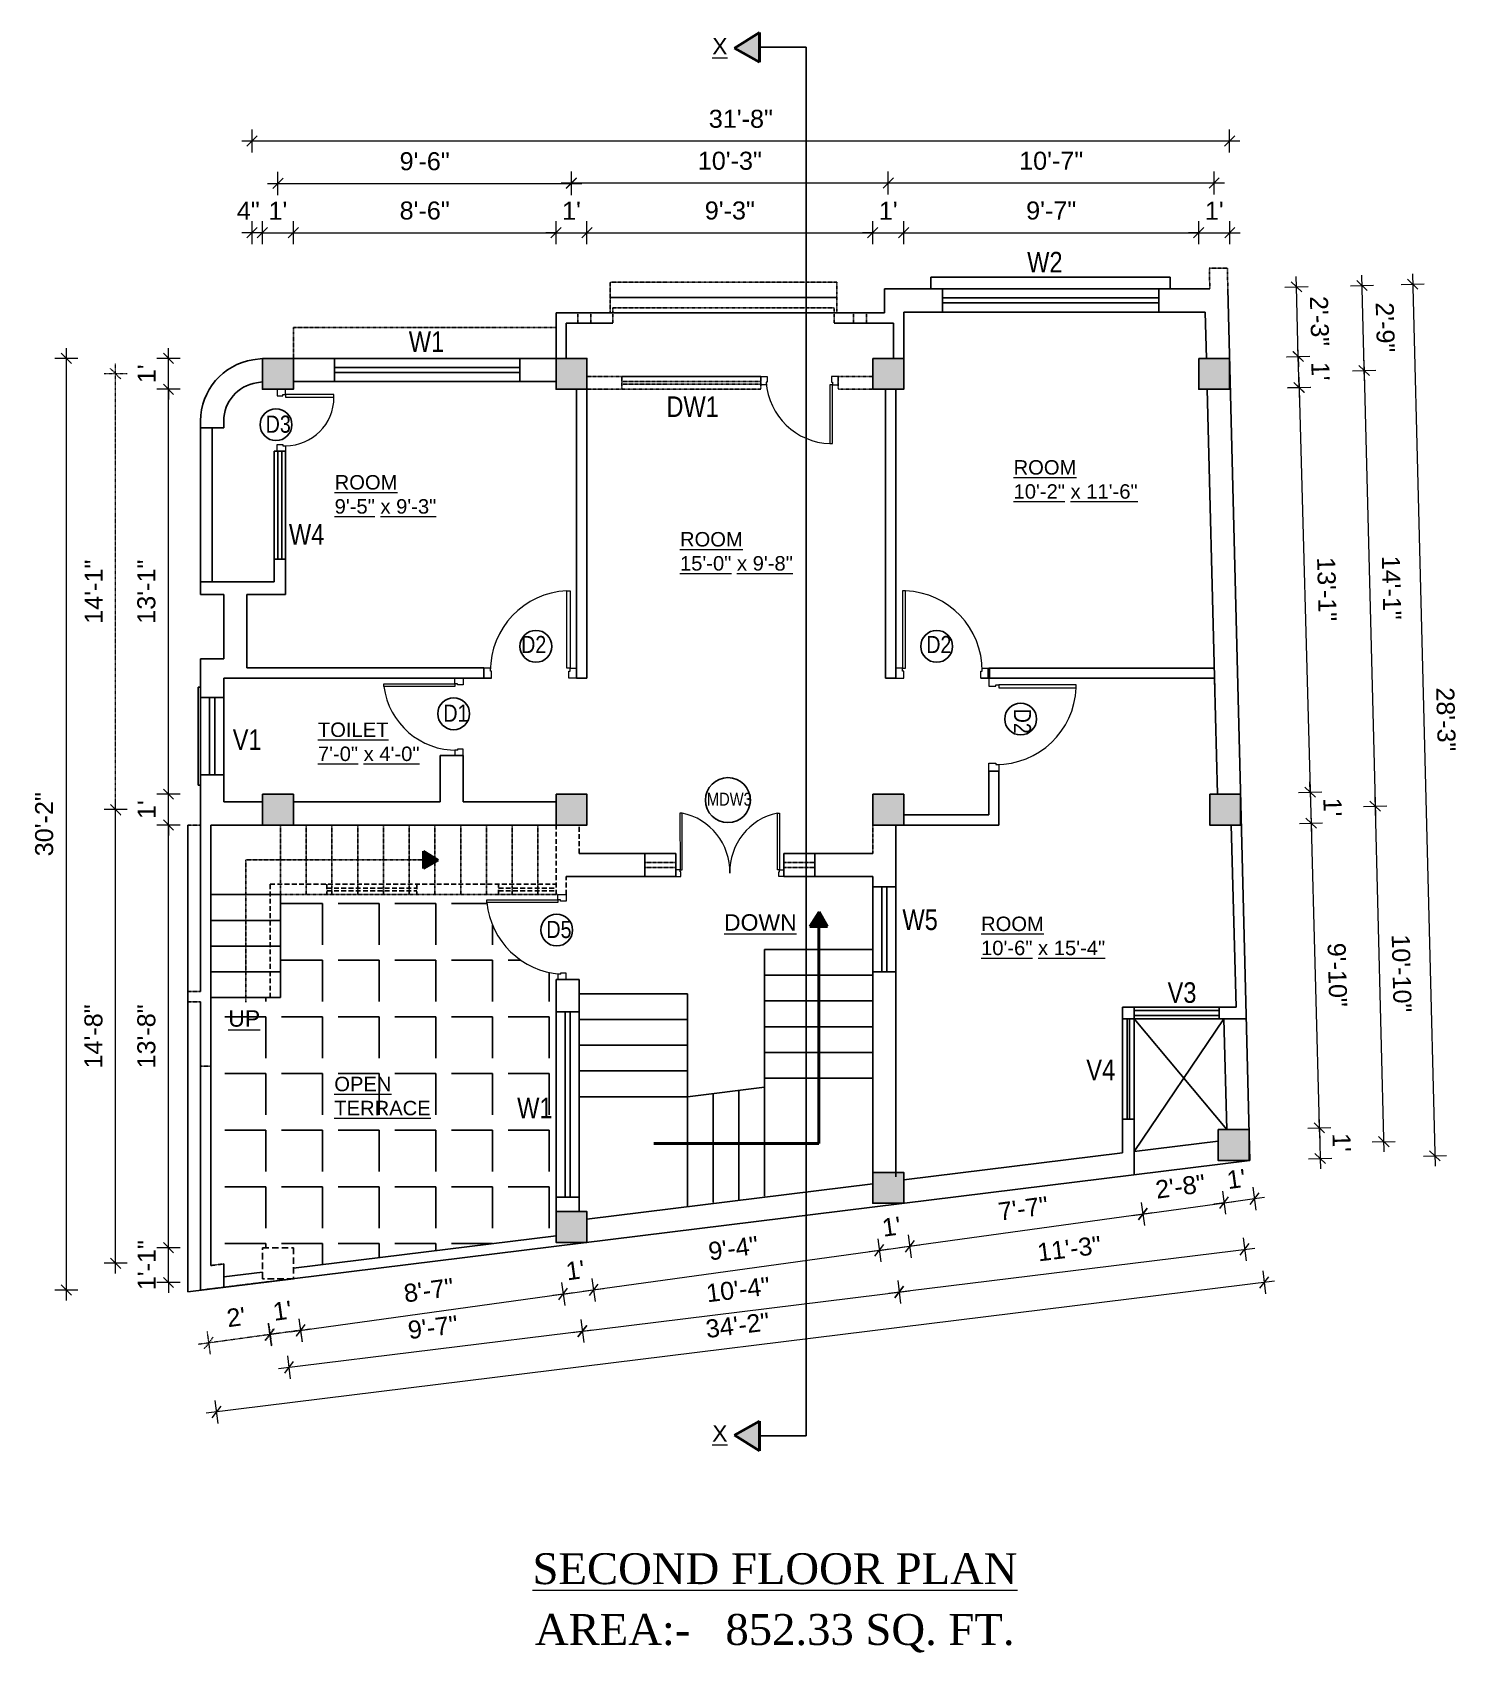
# Model space of a CAD drawing. Header units: inches. Extents: x -111 to 45239, y -6849 to 1261.
# Drawn here: x 44685 to 45239, y -4611 to -3982 of the extents above; entities that cross this region are included whole.
import ezdxf

# ---------------------------------------------------------------- set-up
doc = ezdxf.new("R2010")
doc.units = ezdxf.units.IN
doc.header["$LTSCALE"] = 0.5
doc.header["$MEASUREMENT"] = 0
doc.header["$PDMODE"] = 66
doc.linetypes.add('DASH', pattern=[0.35, 0.25, -0.1])
doc.linetypes.add('HIDDEN', pattern=[0.375, 0.25, -0.125])
for name, color, linetype, lineweight in [('A_Title Text', 105, 'Continuous', 60), ('door', 202, 'Continuous', 5), ('TEXT', 220, 'Continuous', 9), ('Text 0.200', 122, 'Continuous', 20), ('Toilet', 7, 'Continuous', 25), ('wall', 20, 'Continuous', 40)]:
    doc.layers.add(name, color=color, linetype=linetype, lineweight=lineweight)
doc.styles.add('arial', font='arial.ttf')
doc.styles.add('ordinary', font='ARIALN.TTF')
doc.styles.get("Standard").update_dxf_attribs({"font": 'arial.ttf'})
doc.dimstyles.new('Sudeep', dxfattribs={"dimtxt": 6, "dimasz": 4, "dimexe": 4.5, "dimexo": 4.5, "dimgap": 5, "dimtad": 1, "dimdec": 0, "dimlunit": 4, "dimtxsty": 'arial', "dimblk": 'OBLIQUE', "dimcen": 250, "dimdle": 4, "dimclrd": 86, "dimclre": 5, "dimclrt": 1, "dimadec": 0, "dimazin": 0, "dimtfac": 1, "dimtdec": 0, "dimtix": 1, "dimtmove": 1, "dimatfit": 3, "dimldrblk": 'OBLIQUE', "dimfxl": 4.5, "dimfxlon": 1, "dimfrac": 2, "dimlwd": 15, "dimlwe": 13, "dimarcsym": 0})

msp = doc.modelspace()

# ---------------------------------------------------------------- texts
at = {"layer": 'door', "ltscale": 0.5, "style": 'ordinary'}
for s, insert, char_height, width, attachment_point, rotation in [('W2', (45071.25, -4074.84), 8, 4.3538, 7, 0), ('W1', (44831.13, -4105.69), 8, 4.3538, 7, 0), ('DW1', (44931.16, -4130.95), 8, 4.3538, 7, 0), ('D3', (44775.56, -4130.4), 6.664, 3.6268, 1, 360), ('W4', (44784.6, -4180.56), 8, 4.3538, 7, 0), ('D1', (44844.56, -4242.65), 6.664, 3.6268, 1, 360), ('D2', (45072.76, -4244.24), 6.664, 3.6268, 1, 270), ('V1', (44762.76, -4260.25), 8, 4.3538, 7, 0), ('MDW3', (44946.84, -4276.89), 5, 3.6268, 1, 360), ('W5', (45022.81, -4330.32), 8, 4.3538, 7, 0), ('D5', (44884.56, -4326.64), 6.664, 3.6268, 1, 360), ('V3', (45125.77, -4358.6), 8, 4.3538, 7, 0), ('V4', (45094.22, -4388.53), 8, 4.3538, 7, 0), ('W1', (44873.21, -4403.33), 8, 4.3538, 7, 0)]:
    msp.add_mtext(s, dxfattribs=dict(at, insert=insert, char_height=char_height, width=width, attachment_point=attachment_point, rotation=rotation))
at = {"layer": 'door', "ltscale": 0.5, "char_height": 6.664, "width": 3.6268, "style": 'ordinary'}
for insert, attachment_point in [((44884.51, -4215.98), 3), ((45032.08, -4215.98), 1)]:
    msp.add_mtext('D2', dxfattribs=dict(at, insert=insert, attachment_point=attachment_point))
at = {"layer": 'TEXT'}
for s, insert, char_height, width, attachment_point in [('{\\LX}', (44954.89, -3990.17), 6.378, 70.6779, 9), ('{\\fArial TUR|b0|i0|c162|p34;\\LROOM\\P\\fArial TUR|b0|i0|c0|p34;10\\fArial TUR|b0|i0|c162|p34;\'-\\fArial TUR|b0|i0|c0|p34;2\\fArial TUR|b0|i0|c162|p34;" x 1\\fArial TUR|b0|i0|c0|p34;1\\fArial TUR|b0|i0|c162|p34;\'-\\fArial TUR|b0|i0|c0|p34;6\\fArial TUR|b0|i0|c162|p34;"}', (45065.97, -4162.76), 5.60913, 62.1621, 7), ('{\\fArial TUR|b0|i0|c162|p34;\\LROOM\\P\\fArial TUR|b0|i0|c0|p34;9\\fArial TUR|b0|i0|c162|p34;\'-\\fArial TUR|b0|i0|c0|p34;5\\fArial TUR|b0|i0|c162|p34;" x \\fArial TUR|b0|i0|c0|p34;9\\fArial TUR|b0|i0|c162|p34;\'-\\fArial TUR|b0|i0|c0|p34;3\\fArial TUR|b0|i0|c162|p34;"}', (44802.34, -4168.56), 5.60913, 62.1621, 7), ('{\\fArial TUR|b0|i0|c162|p34;\\LROOM\\P\\fArial TUR|b0|i0|c0|p34;15\\fArial TUR|b0|i0|c162|p34;\'-\\fArial TUR|b0|i0|c0|p34;0\\fArial TUR|b0|i0|c162|p34;" x \\fArial TUR|b0|i0|c0|p34;9\\fArial TUR|b0|i0|c162|p34;\'-\\fArial TUR|b0|i0|c0|p34;8\\fArial TUR|b0|i0|c162|p34;"}', (44936.43, -4190.68), 5.60913, 62.1621, 7), ('{\\fArial TUR|b0|i0|c162|p34;\\LTOILET\\P\\fArial TUR|b0|i0|c0|p34;7\\fArial TUR|b0|i0|c162|p34;\'-\\fArial TUR|b0|i0|c0|p34;0\\fArial TUR|b0|i0|c162|p34;" x \\fArial TUR|b0|i0|c0|p34;4\\fArial TUR|b0|i0|c162|p34;\'-0"}', (44795.83, -4264.65), 5.60913, 62.1621, 7), ('{\\LDOWN\\fArial TUR|b0|i0|c162|p34; }', (44981.74, -4330.53), 6.3775, 70.6779, 9), ('{\\fArial TUR|b0|i0|c162|p34;\\LROOM\\P1\\fArial TUR|b0|i0|c0|p34;0\\fArial TUR|b0|i0|c162|p34;\'-\\fArial TUR|b0|i0|c0|p34;6\\fArial TUR|b0|i0|c162|p34;" x 1\\fArial TUR|b0|i0|c0|p34;5\\fArial TUR|b0|i0|c162|p34;\'-\\fArial TUR|b0|i0|c0|p34;4\\fArial TUR|b0|i0|c162|p34;"}', (45053.34, -4340.03), 5.60913, 62.1621, 7), ('{\\LUP }', (44773.41, -4367.83), 6.378, 70.6779, 9), ('{\\LOPEN\\PTERRACE}', (44802.2, -4402.22), 5.609, 62.1621, 7), ('{\\LX}', (44954.89, -4528.87), 6.378, 70.6779, 9)]:
    msp.add_mtext(s, dxfattribs=dict(at, insert=insert, char_height=char_height, width=width, attachment_point=attachment_point))
at = {"layer": 'Text 0.200', "ltscale": 10, "char_height": 12, "attachment_point": 2}
for s, insert, width in [('{\\fTimes New Roman|b0|i0|c0|p18;\\L\\PSECOND FLOOR PLAN}', (44973.33, -4552.21), 191.0164), ('\\pi-60,l72;{\\fTimes New Roman|b0|i0|c0|p18;AREA:-^I  852.33 SQ. FT.}', (44967.22, -4595.84), 219.164)]:
    msp.add_mtext(s, dxfattribs=dict(at, insert=insert, width=width))

# ---------------------------------------------------------------- blocks, each defined once
blk = doc.blocks.new('_Oblique')
at = {"color": 0, "linetype": 'ByBlock', "lineweight": -2}
blk.add_line((-0.5, -0.5), (0.5, 0.5), dxfattribs=at)
blk = doc.blocks.new('*D1312')
at = {"layer": 'A_Title Text', "color": 5, "lineweight": 13, "transparency": 16777216}
for p, q in [((44890.45, -4467.11), (44891.68, -4476.02)), ((44902.23, -4465.48), (44903.46, -4474.4))]:
    blk.add_line(p, q, dxfattribs=at)
at = {"layer": 'A_Title Text', "color": 86, "lineweight": 15, "transparency": 16777216}
for p, q in [((44891.07, -4471.57), (44887.1, -4472.11)), ((44891.07, -4471.57), (44902.84, -4469.94)), ((44902.84, -4469.94), (44906.8, -4469.39))]:
    blk.add_line(p, q, dxfattribs=at)
at = {"layer": 'Defpoints', "color": 0, "transparency": 16777216}
for p in [(44888.3, -4451.52), (44900.3, -4451.52), (44902.84, -4469.94)]:
    blk.add_point(p, dxfattribs=at)
at = {"layer": 'A_Title Text', "color": 86, "lineweight": 15, "transparency": 16777216, "xscale": 4, "yscale": 4, "zscale": 4}
for p, rotation in [((44891.07, -4471.57), 7.861618189206405), ((44902.84, -4469.94), 187.8616181892064)]:
    blk.add_blockref('_Oblique', p, dxfattribs=dict(at, rotation=rotation))
at = {"layer": 'A_Title Text', "color": 1, "transparency": 16777216, "insert": (44895.79, -4462.32), "char_height": 7, "attachment_point": 5, "rotation": 7.86162, "style": 'arial'}
blk.add_mtext("1'", dxfattribs=at)
blk = doc.blocks.new('*D1313')
at = {"layer": 'A_Title Text', "color": 5, "lineweight": 13, "transparency": 16777216}
for p, q in [((44774.3, -4063.89), (44774.3, -4054.89)), ((44786.3, -4063.89), (44786.3, -4054.89))]:
    blk.add_line(p, q, dxfattribs=at)
at = {"layer": 'A_Title Text', "color": 86, "lineweight": 15, "transparency": 16777216}
for p, q in [((44774.3, -4059.39), (44770.3, -4059.39)), ((44774.3, -4059.39), (44786.3, -4059.39)), ((44786.3, -4059.39), (44790.3, -4059.39))]:
    blk.add_line(p, q, dxfattribs=at)
at = {"layer": 'Defpoints', "color": 0, "transparency": 16777216}
for p in [(44786.3, -4059.39), (44774.3, -4108.19), (44786.3, -4108.19)]:
    blk.add_point(p, dxfattribs=at)
at = {"layer": 'A_Title Text', "color": 86, "lineweight": 15, "transparency": 16777216, "xscale": 4, "yscale": 4, "zscale": 4}
blk.add_blockref('_Oblique', (44774.3, -4059.39), dxfattribs=at)
at = {"layer": 'A_Title Text', "color": 86, "lineweight": 15, "transparency": 16777216, "xscale": 4, "yscale": 4, "zscale": 4, "rotation": 180}
blk.add_blockref('_Oblique', (44786.3, -4059.39), dxfattribs=at)
at = {"layer": 'A_Title Text', "color": 1, "transparency": 16777216, "insert": (44780.3, -4050.88), "char_height": 7, "attachment_point": 5, "style": 'arial'}
blk.add_mtext("1'", dxfattribs=at)
blk = doc.blocks.new('*D1314')
at = {"layer": 'A_Title Text', "color": 5, "lineweight": 13, "transparency": 16777216}
for p, q in [((44786.3, -4063.89), (44786.3, -4054.89)), ((44888.3, -4063.89), (44888.3, -4054.89))]:
    blk.add_line(p, q, dxfattribs=at)
at = {"layer": 'A_Title Text', "color": 86, "lineweight": 15, "transparency": 16777216}
blk.add_line((44782.3, -4059.39), (44892.3, -4059.39), dxfattribs=at)
at = {"layer": 'Defpoints', "color": 0, "transparency": 16777216}
for p in [(44888.3, -4059.39), (44786.3, -4108.19), (44888.3, -4108.19)]:
    blk.add_point(p, dxfattribs=at)
at = {"layer": 'A_Title Text', "color": 86, "lineweight": 15, "transparency": 16777216, "xscale": 4, "yscale": 4, "zscale": 4, "rotation": 180}
blk.add_blockref('_Oblique', (44786.3, -4059.39), dxfattribs=at)
at = {"layer": 'A_Title Text', "color": 86, "lineweight": 15, "transparency": 16777216, "xscale": 4, "yscale": 4, "zscale": 4}
blk.add_blockref('_Oblique', (44888.3, -4059.39), dxfattribs=at)
at = {"layer": 'A_Title Text', "color": 1, "transparency": 16777216, "insert": (44837.3, -4050.82), "char_height": 7, "attachment_point": 5, "style": 'arial'}
blk.add_mtext('8\'-6"', dxfattribs=at)
blk = doc.blocks.new('*D1315')
at = {"layer": 'A_Title Text', "color": 5, "lineweight": 13, "transparency": 16777216}
for p, q in [((45011.3, -4063.89), (45011.3, -4054.89)), ((45023.3, -4063.89), (45023.3, -4054.89))]:
    blk.add_line(p, q, dxfattribs=at)
at = {"layer": 'A_Title Text', "color": 86, "lineweight": 15, "transparency": 16777216}
for p, q in [((45011.3, -4059.39), (45007.3, -4059.39)), ((45011.3, -4059.39), (45023.3, -4059.39)), ((45023.3, -4059.39), (45027.3, -4059.39))]:
    blk.add_line(p, q, dxfattribs=at)
at = {"layer": 'Defpoints', "color": 0, "transparency": 16777216}
for p in [(45023.3, -4059.39), (45011.3, -4108.19), (45023.3, -4108.19)]:
    blk.add_point(p, dxfattribs=at)
at = {"layer": 'A_Title Text', "color": 86, "lineweight": 15, "transparency": 16777216, "xscale": 4, "yscale": 4, "zscale": 4}
blk.add_blockref('_Oblique', (45011.3, -4059.39), dxfattribs=at)
at = {"layer": 'A_Title Text', "color": 86, "lineweight": 15, "transparency": 16777216, "xscale": 4, "yscale": 4, "zscale": 4, "rotation": 180}
blk.add_blockref('_Oblique', (45023.3, -4059.39), dxfattribs=at)
at = {"layer": 'A_Title Text', "color": 1, "transparency": 16777216, "insert": (45017.3, -4050.88), "char_height": 7, "attachment_point": 5, "style": 'arial'}
blk.add_mtext("1'", dxfattribs=at)
blk = doc.blocks.new('*D1316')
at = {"layer": 'A_Title Text', "color": 5, "lineweight": 13, "transparency": 16777216}
for p, q in [((45023.3, -4063.89), (45023.3, -4054.89)), ((45137.86, -4063.89), (45137.86, -4054.89))]:
    blk.add_line(p, q, dxfattribs=at)
at = {"layer": 'A_Title Text', "color": 86, "lineweight": 15, "transparency": 16777216}
blk.add_line((45019.3, -4059.39), (45141.86, -4059.39), dxfattribs=at)
at = {"layer": 'Defpoints', "color": 0, "transparency": 16777216}
for p in [(45137.86, -4059.39), (45023.3, -4108.19), (45137.86, -4108.19)]:
    blk.add_point(p, dxfattribs=at)
at = {"layer": 'A_Title Text', "color": 86, "lineweight": 15, "transparency": 16777216, "xscale": 4, "yscale": 4, "zscale": 4, "rotation": 180}
blk.add_blockref('_Oblique', (45023.3, -4059.39), dxfattribs=at)
at = {"layer": 'A_Title Text', "color": 86, "lineweight": 15, "transparency": 16777216, "xscale": 4, "yscale": 4, "zscale": 4}
blk.add_blockref('_Oblique', (45137.86, -4059.39), dxfattribs=at)
at = {"layer": 'A_Title Text', "color": 1, "transparency": 16777216, "insert": (45080.58, -4050.82), "char_height": 7, "attachment_point": 5, "style": 'arial'}
blk.add_mtext('9\'-7"', dxfattribs=at)
blk = doc.blocks.new('*D1317')
at = {"layer": 'A_Title Text', "color": 5, "lineweight": 13, "transparency": 16777216}
for p, q in [((45137.86, -4063.89), (45137.86, -4054.89)), ((45149.94, -4063.89), (45149.94, -4054.89))]:
    blk.add_line(p, q, dxfattribs=at)
at = {"layer": 'A_Title Text', "color": 86, "lineweight": 15, "transparency": 16777216}
for p, q in [((45137.86, -4059.39), (45133.86, -4059.39)), ((45137.86, -4059.39), (45149.94, -4059.39)), ((45149.94, -4059.39), (45153.94, -4059.39))]:
    blk.add_line(p, q, dxfattribs=at)
at = {"layer": 'Defpoints', "color": 0, "transparency": 16777216}
for p in [(45149.94, -4059.39), (45137.86, -4108.19), (45149.94, -4111.19)]:
    blk.add_point(p, dxfattribs=at)
at = {"layer": 'A_Title Text', "color": 86, "lineweight": 15, "transparency": 16777216, "xscale": 4, "yscale": 4, "zscale": 4}
blk.add_blockref('_Oblique', (45137.86, -4059.39), dxfattribs=at)
at = {"layer": 'A_Title Text', "color": 86, "lineweight": 15, "transparency": 16777216, "xscale": 4, "yscale": 4, "zscale": 4, "rotation": 180}
blk.add_blockref('_Oblique', (45149.94, -4059.39), dxfattribs=at)
at = {"layer": 'A_Title Text', "color": 1, "transparency": 16777216, "insert": (45143.9, -4050.88), "char_height": 7, "attachment_point": 5, "style": 'arial'}
blk.add_mtext("1'", dxfattribs=at)
blk = doc.blocks.new('*D1318')
at = {"layer": 'A_Title Text', "color": 5, "lineweight": 13, "transparency": 16777216}
for p, q in [((44780.3, -4044.75), (44780.3, -4035.75)), ((44894.3, -4044.75), (44894.3, -4035.75))]:
    blk.add_line(p, q, dxfattribs=at)
at = {"layer": 'A_Title Text', "color": 86, "lineweight": 15, "transparency": 16777216}
blk.add_line((44776.3, -4040.25), (44898.3, -4040.25), dxfattribs=at)
at = {"layer": 'Defpoints', "color": 0, "transparency": 16777216}
for p in [(44894.3, -4040.25), (44780.3, -4114.19), (44894.3, -4114.19)]:
    blk.add_point(p, dxfattribs=at)
at = {"layer": 'A_Title Text', "color": 86, "lineweight": 15, "transparency": 16777216, "xscale": 4, "yscale": 4, "zscale": 4, "rotation": 180}
blk.add_blockref('_Oblique', (44780.3, -4040.25), dxfattribs=at)
at = {"layer": 'A_Title Text', "color": 86, "lineweight": 15, "transparency": 16777216, "xscale": 4, "yscale": 4, "zscale": 4}
blk.add_blockref('_Oblique', (44894.3, -4040.25), dxfattribs=at)
at = {"layer": 'A_Title Text', "color": 1, "transparency": 16777216, "insert": (44837.3, -4031.68), "char_height": 7, "attachment_point": 5, "style": 'arial'}
blk.add_mtext('9\'-6"', dxfattribs=at)
blk = doc.blocks.new('*D1319')
at = {"layer": 'A_Title Text', "color": 5, "lineweight": 13, "transparency": 16777216}
for p, q in [((44894.3, -4044.56), (44894.3, -4035.56)), ((45017.3, -4044.56), (45017.3, -4035.56))]:
    blk.add_line(p, q, dxfattribs=at)
at = {"layer": 'A_Title Text', "color": 86, "lineweight": 15, "transparency": 16777216}
blk.add_line((44890.3, -4040.06), (45021.3, -4040.06), dxfattribs=at)
at = {"layer": 'Defpoints', "color": 0, "transparency": 16777216}
for p in [(45017.3, -4040.06), (44894.3, -4114.19), (45017.3, -4114.19)]:
    blk.add_point(p, dxfattribs=at)
at = {"layer": 'A_Title Text', "color": 86, "lineweight": 15, "transparency": 16777216, "xscale": 4, "yscale": 4, "zscale": 4, "rotation": 180}
blk.add_blockref('_Oblique', (44894.3, -4040.06), dxfattribs=at)
at = {"layer": 'A_Title Text', "color": 86, "lineweight": 15, "transparency": 16777216, "xscale": 4, "yscale": 4, "zscale": 4}
blk.add_blockref('_Oblique', (45017.3, -4040.06), dxfattribs=at)
at = {"layer": 'A_Title Text', "color": 1, "transparency": 16777216, "insert": (44955.8, -4031.49), "char_height": 7, "attachment_point": 5, "style": 'arial'}
blk.add_mtext('10\'-3"', dxfattribs=at)
blk = doc.blocks.new('*D1320')
at = {"layer": 'A_Title Text', "color": 5, "lineweight": 13, "transparency": 16777216}
for p, q in [((45017.3, -4044.56), (45017.3, -4035.56)), ((45143.86, -4044.56), (45143.86, -4035.56))]:
    blk.add_line(p, q, dxfattribs=at)
at = {"layer": 'A_Title Text', "color": 86, "lineweight": 15, "transparency": 16777216}
blk.add_line((45013.3, -4040.06), (45147.86, -4040.06), dxfattribs=at)
at = {"layer": 'Defpoints', "color": 0, "transparency": 16777216}
for p in [(45143.86, -4040.06), (45017.3, -4114.19), (45143.86, -4114.19)]:
    blk.add_point(p, dxfattribs=at)
at = {"layer": 'A_Title Text', "color": 86, "lineweight": 15, "transparency": 16777216, "xscale": 4, "yscale": 4, "zscale": 4, "rotation": 180}
blk.add_blockref('_Oblique', (45017.3, -4040.06), dxfattribs=at)
at = {"layer": 'A_Title Text', "color": 86, "lineweight": 15, "transparency": 16777216, "xscale": 4, "yscale": 4, "zscale": 4}
blk.add_blockref('_Oblique', (45143.86, -4040.06), dxfattribs=at)
at = {"layer": 'A_Title Text', "color": 1, "transparency": 16777216, "insert": (45080.58, -4031.49), "char_height": 7, "attachment_point": 5, "style": 'arial'}
blk.add_mtext('10\'-7"', dxfattribs=at)
blk = doc.blocks.new('*D1321')
at = {"layer": 'A_Title Text', "color": 5, "lineweight": 13, "transparency": 16777216}
for p, q in [((44770.3, -4063.89), (44770.3, -4054.89)), ((44774.3, -4063.89), (44774.3, -4054.89))]:
    blk.add_line(p, q, dxfattribs=at)
at = {"layer": 'A_Title Text', "color": 86, "lineweight": 15, "transparency": 16777216}
for p, q in [((44770.3, -4059.39), (44766.3, -4059.39)), ((44774.3, -4059.39), (44770.3, -4059.39)), ((44774.3, -4059.39), (44778.3, -4059.39))]:
    blk.add_line(p, q, dxfattribs=at)
at = {"layer": 'Defpoints', "color": 0, "transparency": 16777216}
for p in [(44770.3, -4059.39), (44774.3, -4108.19), (44770.3, -4108.81)]:
    blk.add_point(p, dxfattribs=at)
at = {"layer": 'A_Title Text', "color": 86, "lineweight": 15, "transparency": 16777216, "xscale": 4, "yscale": 4, "zscale": 4}
blk.add_blockref('_Oblique', (44770.3, -4059.39), dxfattribs=at)
at = {"layer": 'A_Title Text', "color": 86, "lineweight": 15, "transparency": 16777216, "xscale": 4, "yscale": 4, "zscale": 4, "rotation": 180}
blk.add_blockref('_Oblique', (44774.3, -4059.39), dxfattribs=at)
at = {"layer": 'A_Title Text', "color": 1, "transparency": 16777216, "insert": (44768.8, -4050.89), "char_height": 7, "attachment_point": 5, "style": 'arial'}
blk.add_mtext('4"', dxfattribs=at)
blk = doc.blocks.new('*D1322')
at = {"layer": 'A_Title Text', "color": 5, "lineweight": 13, "transparency": 16777216}
for p, q in [((44888.3, -4063.89), (44888.3, -4054.89)), ((44900.3, -4063.89), (44900.3, -4054.89))]:
    blk.add_line(p, q, dxfattribs=at)
at = {"layer": 'A_Title Text', "color": 86, "lineweight": 15, "transparency": 16777216}
for p, q in [((44888.3, -4059.39), (44884.3, -4059.39)), ((44888.3, -4059.39), (44900.3, -4059.39)), ((44900.3, -4059.39), (44904.3, -4059.39))]:
    blk.add_line(p, q, dxfattribs=at)
at = {"layer": 'Defpoints', "color": 0, "transparency": 16777216}
for p in [(44900.3, -4059.39), (44888.3, -4108.19), (44900.3, -4108.19)]:
    blk.add_point(p, dxfattribs=at)
at = {"layer": 'A_Title Text', "color": 86, "lineweight": 15, "transparency": 16777216, "xscale": 4, "yscale": 4, "zscale": 4}
blk.add_blockref('_Oblique', (44888.3, -4059.39), dxfattribs=at)
at = {"layer": 'A_Title Text', "color": 86, "lineweight": 15, "transparency": 16777216, "xscale": 4, "yscale": 4, "zscale": 4, "rotation": 180}
blk.add_blockref('_Oblique', (44900.3, -4059.39), dxfattribs=at)
at = {"layer": 'A_Title Text', "color": 1, "transparency": 16777216, "insert": (44894.3, -4050.88), "char_height": 7, "attachment_point": 5, "style": 'arial'}
blk.add_mtext("1'", dxfattribs=at)
blk = doc.blocks.new('*D1323')
at = {"layer": 'A_Title Text', "color": 5, "lineweight": 13, "transparency": 16777216}
for p, q in [((44900.3, -4063.89), (44900.3, -4054.89)), ((45011.3, -4063.89), (45011.3, -4054.89))]:
    blk.add_line(p, q, dxfattribs=at)
at = {"layer": 'A_Title Text', "color": 86, "lineweight": 15, "transparency": 16777216}
blk.add_line((44896.3, -4059.39), (45015.3, -4059.39), dxfattribs=at)
at = {"layer": 'Defpoints', "color": 0, "transparency": 16777216}
for p in [(45011.3, -4059.39), (44900.3, -4108.19), (45011.3, -4108.19)]:
    blk.add_point(p, dxfattribs=at)
at = {"layer": 'A_Title Text', "color": 86, "lineweight": 15, "transparency": 16777216, "xscale": 4, "yscale": 4, "zscale": 4, "rotation": 180}
blk.add_blockref('_Oblique', (44900.3, -4059.39), dxfattribs=at)
at = {"layer": 'A_Title Text', "color": 86, "lineweight": 15, "transparency": 16777216, "xscale": 4, "yscale": 4, "zscale": 4}
blk.add_blockref('_Oblique', (45011.3, -4059.39), dxfattribs=at)
at = {"layer": 'A_Title Text', "color": 1, "transparency": 16777216, "insert": (44955.8, -4050.81), "char_height": 7, "attachment_point": 5, "style": 'arial'}
blk.add_mtext('9\'-3"', dxfattribs=at)
blk = doc.blocks.new('*D1324')
at = {"layer": 'A_Title Text', "color": 5, "lineweight": 13, "transparency": 16777216}
for p, q in [((44770.3, -4028.27), (44770.3, -4019.27)), ((45149.86, -4028.27), (45149.86, -4019.27))]:
    blk.add_line(p, q, dxfattribs=at)
at = {"layer": 'A_Title Text', "color": 86, "lineweight": 15, "transparency": 16777216}
blk.add_line((44766.3, -4023.77), (45153.86, -4023.77), dxfattribs=at)
at = {"layer": 'Defpoints', "color": 0, "transparency": 16777216}
for p in [(45149.86, -4023.77), (45149.86, -4108.19), (44770.3, -4108.81)]:
    blk.add_point(p, dxfattribs=at)
at = {"layer": 'A_Title Text', "color": 86, "lineweight": 15, "transparency": 16777216, "xscale": 4, "yscale": 4, "zscale": 4, "rotation": 180}
blk.add_blockref('_Oblique', (44770.3, -4023.77), dxfattribs=at)
at = {"layer": 'A_Title Text', "color": 86, "lineweight": 15, "transparency": 16777216, "xscale": 4, "yscale": 4, "zscale": 4}
blk.add_blockref('_Oblique', (45149.86, -4023.77), dxfattribs=at)
at = {"layer": 'A_Title Text', "color": 1, "transparency": 16777216, "insert": (44960.08, -4015.2), "char_height": 7, "attachment_point": 5, "style": 'arial'}
blk.add_mtext('31\'-8"', dxfattribs=at)
blk = doc.blocks.new('*D1325')
at = {"layer": 'A_Title Text', "color": 5, "lineweight": 13, "transparency": 16777216}
for p, q in [((44742.33, -4453.6), (44733.33, -4453.6)), ((44742.33, -4467.09), (44733.33, -4467.09))]:
    blk.add_line(p, q, dxfattribs=at)
at = {"layer": 'A_Title Text', "color": 86, "lineweight": 15, "transparency": 16777216}
for p, q in [((44737.83, -4453.6), (44737.83, -4449.6)), ((44737.83, -4467.09), (44737.83, -4453.6)), ((44737.83, -4467.09), (44737.83, -4471.09))]:
    blk.add_line(p, q, dxfattribs=at)
at = {"layer": 'Defpoints', "color": 0, "transparency": 16777216}
for p in [(44737.83, -4453.6), (44774.3, -4453.6), (44774.3, -4467.09)]:
    blk.add_point(p, dxfattribs=at)
at = {"layer": 'A_Title Text', "color": 86, "lineweight": 15, "transparency": 16777216, "xscale": 4, "yscale": 4, "zscale": 4}
for p, rotation in [((44737.83, -4453.6), 270), ((44737.83, -4467.09), 90)]:
    blk.add_blockref('_Oblique', p, dxfattribs=dict(at, rotation=rotation))
at = {"layer": 'A_Title Text', "color": 1, "transparency": 16777216, "insert": (44729.32, -4460.35), "char_height": 7, "attachment_point": 5, "rotation": 90, "style": 'arial'}
blk.add_mtext('1\'-1"', dxfattribs=at)
blk = doc.blocks.new('*D1326')
at = {"layer": 'A_Title Text', "color": 5, "lineweight": 13, "transparency": 16777216}
for p, q in [((44742.33, -4289.44), (44733.33, -4289.44)), ((44742.33, -4453.6), (44733.33, -4453.6))]:
    blk.add_line(p, q, dxfattribs=at)
at = {"layer": 'A_Title Text', "color": 86, "lineweight": 15, "transparency": 16777216}
blk.add_line((44737.83, -4457.6), (44737.83, -4285.44), dxfattribs=at)
at = {"layer": 'Defpoints', "color": 0, "transparency": 16777216}
for p in [(44737.83, -4289.44), (44774.3, -4289.44), (44774.3, -4453.6)]:
    blk.add_point(p, dxfattribs=at)
at = {"layer": 'A_Title Text', "color": 86, "lineweight": 15, "transparency": 16777216, "xscale": 4, "yscale": 4, "zscale": 4}
for p, rotation in [((44737.83, -4289.44), 90), ((44737.83, -4453.6), 270)]:
    blk.add_blockref('_Oblique', p, dxfattribs=dict(at, rotation=rotation))
at = {"layer": 'A_Title Text', "color": 1, "transparency": 16777216, "insert": (44729.26, -4371.52), "char_height": 7, "attachment_point": 5, "rotation": 90, "style": 'arial'}
blk.add_mtext('13\'-8"', dxfattribs=at)
blk = doc.blocks.new('*D1327')
at = {"layer": 'A_Title Text', "color": 5, "lineweight": 13, "transparency": 16777216}
for p, q in [((44742.33, -4277.44), (44733.33, -4277.44)), ((44742.33, -4289.44), (44733.33, -4289.44))]:
    blk.add_line(p, q, dxfattribs=at)
at = {"layer": 'A_Title Text', "color": 86, "lineweight": 15, "transparency": 16777216}
for p, q in [((44737.83, -4277.44), (44737.83, -4273.44)), ((44737.83, -4289.44), (44737.83, -4277.44)), ((44737.83, -4289.44), (44737.83, -4293.44))]:
    blk.add_line(p, q, dxfattribs=at)
at = {"layer": 'Defpoints', "color": 0, "transparency": 16777216}
for p in [(44737.83, -4277.44), (44774.3, -4277.44), (44774.3, -4289.44)]:
    blk.add_point(p, dxfattribs=at)
at = {"layer": 'A_Title Text', "color": 86, "lineweight": 15, "transparency": 16777216, "xscale": 4, "yscale": 4, "zscale": 4}
for p, rotation in [((44737.83, -4277.44), 270), ((44737.83, -4289.44), 90)]:
    blk.add_blockref('_Oblique', p, dxfattribs=dict(at, rotation=rotation))
at = {"layer": 'A_Title Text', "color": 1, "transparency": 16777216, "insert": (44729.32, -4283.44), "char_height": 7, "attachment_point": 5, "rotation": 90, "style": 'arial'}
blk.add_mtext("1'", dxfattribs=at)
blk = doc.blocks.new('*D1328')
at = {"layer": 'A_Title Text', "color": 5, "lineweight": 13, "transparency": 16777216}
for p, q in [((44742.33, -4120.19), (44733.33, -4120.19)), ((44742.33, -4277.44), (44733.33, -4277.44))]:
    blk.add_line(p, q, dxfattribs=at)
at = {"layer": 'A_Title Text', "color": 86, "lineweight": 15, "transparency": 16777216}
blk.add_line((44737.83, -4281.44), (44737.83, -4116.19), dxfattribs=at)
at = {"layer": 'Defpoints', "color": 0, "transparency": 16777216}
for p in [(44737.83, -4120.19), (44774.3, -4120.19), (44774.3, -4277.44)]:
    blk.add_point(p, dxfattribs=at)
at = {"layer": 'A_Title Text', "color": 86, "lineweight": 15, "transparency": 16777216, "xscale": 4, "yscale": 4, "zscale": 4}
for p, rotation in [((44737.83, -4120.19), 90), ((44737.83, -4277.44), 270)]:
    blk.add_blockref('_Oblique', p, dxfattribs=dict(at, rotation=rotation))
at = {"layer": 'A_Title Text', "color": 1, "transparency": 16777216, "insert": (44729.26, -4198.81), "char_height": 7, "attachment_point": 5, "rotation": 90, "style": 'arial'}
blk.add_mtext('13\'-1"', dxfattribs=at)
blk = doc.blocks.new('*D1329')
at = {"layer": 'A_Title Text', "color": 5, "lineweight": 13, "transparency": 16777216}
for p, q in [((44742.33, -4108.19), (44733.33, -4108.19)), ((44742.33, -4120.19), (44733.33, -4120.19))]:
    blk.add_line(p, q, dxfattribs=at)
at = {"layer": 'A_Title Text', "color": 86, "lineweight": 15, "transparency": 16777216}
for p, q in [((44737.83, -4108.19), (44737.83, -4104.19)), ((44737.83, -4120.19), (44737.83, -4108.19)), ((44737.83, -4120.19), (44737.83, -4124.19))]:
    blk.add_line(p, q, dxfattribs=at)
at = {"layer": 'Defpoints', "color": 0, "transparency": 16777216}
for p in [(44737.83, -4108.19), (44774.3, -4108.19), (44774.3, -4120.19)]:
    blk.add_point(p, dxfattribs=at)
at = {"layer": 'A_Title Text', "color": 86, "lineweight": 15, "transparency": 16777216, "xscale": 4, "yscale": 4, "zscale": 4}
for p, rotation in [((44737.83, -4108.19), 270), ((44737.83, -4120.19), 90)]:
    blk.add_blockref('_Oblique', p, dxfattribs=dict(at, rotation=rotation))
at = {"layer": 'A_Title Text', "color": 1, "transparency": 16777216, "insert": (44729.32, -4114.19), "char_height": 7, "attachment_point": 5, "rotation": 90, "style": 'arial'}
blk.add_mtext("1'", dxfattribs=at)
blk = doc.blocks.new('*D1330')
at = {"layer": 'A_Title Text', "color": 5, "lineweight": 13, "transparency": 16777216}
for p, q in [((44721.79, -4283.44), (44712.79, -4283.44)), ((44721.79, -4459.6), (44712.79, -4459.6))]:
    blk.add_line(p, q, dxfattribs=at)
at = {"layer": 'A_Title Text', "color": 86, "lineweight": 15, "transparency": 16777216}
blk.add_line((44717.29, -4463.6), (44717.29, -4279.44), dxfattribs=at)
at = {"layer": 'Defpoints', "color": 0, "transparency": 16777216}
for p in [(44717.29, -4283.44), (44780.3, -4283.44), (44780.3, -4459.6)]:
    blk.add_point(p, dxfattribs=at)
at = {"layer": 'A_Title Text', "color": 86, "lineweight": 15, "transparency": 16777216, "xscale": 4, "yscale": 4, "zscale": 4}
for p, rotation in [((44717.29, -4283.44), 90), ((44717.29, -4459.6), 270)]:
    blk.add_blockref('_Oblique', p, dxfattribs=dict(at, rotation=rotation))
at = {"layer": 'A_Title Text', "color": 1, "transparency": 16777216, "insert": (44708.72, -4371.52), "char_height": 7, "attachment_point": 5, "rotation": 90, "style": 'arial'}
blk.add_mtext('14\'-8"', dxfattribs=at)
blk = doc.blocks.new('*D1331')
at = {"layer": 'A_Title Text', "color": 5, "linetype": 'DASH', "lineweight": 13, "ltscale": 0.1, "transparency": 16777216}
for p, q in [((44721.79, -4114.19), (44712.79, -4114.19)), ((44721.79, -4283.44), (44712.79, -4283.44))]:
    blk.add_line(p, q, dxfattribs=at)
at = {"layer": 'A_Title Text', "color": 86, "linetype": 'DASH', "lineweight": 15, "ltscale": 0.1, "transparency": 16777216}
blk.add_line((44717.29, -4287.44), (44717.29, -4110.19), dxfattribs=at)
at = {"layer": 'Defpoints', "color": 0, "linetype": 'DASH', "ltscale": 0.1, "transparency": 16777216}
for p in [(44717.29, -4114.19), (44780.3, -4114.19), (44780.3, -4283.44)]:
    blk.add_point(p, dxfattribs=at)
at = {"layer": 'A_Title Text', "color": 86, "linetype": 'DASH', "lineweight": 15, "ltscale": 0.1, "transparency": 16777216, "xscale": 4, "yscale": 4, "zscale": 4}
for p, rotation in [((44717.29, -4114.19), 90), ((44717.29, -4283.44), 270)]:
    blk.add_blockref('_Oblique', p, dxfattribs=dict(at, rotation=rotation))
at = {"layer": 'A_Title Text', "color": 1, "linetype": 'DASH', "ltscale": 0.1, "transparency": 16777216, "insert": (44708.78, -4198.81), "char_height": 7, "attachment_point": 5, "rotation": 90, "style": 'arial'}
blk.add_mtext('14\'-1"', dxfattribs=at)
blk = doc.blocks.new('*D1332')
at = {"layer": 'A_Title Text', "color": 5, "lineweight": 13, "transparency": 16777216}
for p, q in [((44702.65, -4108.19), (44693.65, -4108.19)), ((44702.65, -4470.02), (44693.65, -4470.02))]:
    blk.add_line(p, q, dxfattribs=at)
at = {"layer": 'A_Title Text', "color": 86, "lineweight": 15, "transparency": 16777216}
blk.add_line((44698.15, -4104.19), (44698.15, -4474.02), dxfattribs=at)
at = {"layer": 'Defpoints', "color": 0, "transparency": 16777216}
for p in [(44774.3, -4108.19), (44698.15, -4470.02), (44750.57, -4470.02)]:
    blk.add_point(p, dxfattribs=at)
at = {"layer": 'A_Title Text', "color": 86, "lineweight": 15, "transparency": 16777216, "xscale": 4, "yscale": 4, "zscale": 4}
for p, rotation in [((44698.15, -4108.19), 90), ((44698.15, -4470.02), 270)]:
    blk.add_blockref('_Oblique', p, dxfattribs=dict(at, rotation=rotation))
at = {"layer": 'A_Title Text', "color": 1, "transparency": 16777216, "insert": (44689.57, -4289.1), "char_height": 7, "attachment_point": 5, "rotation": 90, "style": 'arial'}
blk.add_mtext('30\'-2"', dxfattribs=at)
blk = doc.blocks.new('*D1333')
at = {"layer": 'A_Title Text', "color": 5, "lineweight": 13, "transparency": 16777216}
for p, q in [((44890.45, -4467.11), (44891.68, -4476.02)), ((44788.45, -4481.19), (44789.68, -4490.11))]:
    blk.add_line(p, q, dxfattribs=at)
at = {"layer": 'A_Title Text', "color": 86, "lineweight": 15, "transparency": 16777216}
blk.add_line((44785.1, -4486.2), (44895.03, -4471.02), dxfattribs=at)
at = {"layer": 'Defpoints', "color": 0, "transparency": 16777216}
for p in [(44888.3, -4451.52), (44786.3, -4465.6), (44891.07, -4471.57)]:
    blk.add_point(p, dxfattribs=at)
at = {"layer": 'A_Title Text', "color": 86, "lineweight": 15, "transparency": 16777216, "xscale": 4, "yscale": 4, "zscale": 4}
for p, rotation in [((44891.07, -4471.57), 7.861618189170187), ((44789.07, -4485.65), 187.8616181891702)]:
    blk.add_blockref('_Oblique', p, dxfattribs=dict(at, rotation=rotation))
at = {"layer": 'A_Title Text', "color": 1, "transparency": 16777216, "insert": (44838.89, -4470.12), "char_height": 7, "attachment_point": 5, "rotation": 7.86162, "style": 'arial'}
blk.add_mtext('8\'-7"', dxfattribs=at)
blk = doc.blocks.new('*D1334')
at = {"layer": 'A_Title Text', "color": 5, "lineweight": 13, "transparency": 16777216}
for p, q in [((44890.45, -4467.11), (44891.68, -4476.02)), ((44902.23, -4465.48), (44903.46, -4474.4))]:
    blk.add_line(p, q, dxfattribs=at)
at = {"layer": 'A_Title Text', "color": 86, "lineweight": 15, "transparency": 16777216}
for p, q in [((44891.07, -4471.57), (44887.1, -4472.11)), ((44891.07, -4471.57), (44902.84, -4469.94)), ((44902.84, -4469.94), (44906.8, -4469.39))]:
    blk.add_line(p, q, dxfattribs=at)
at = {"layer": 'Defpoints', "color": 0, "transparency": 16777216}
for p in [(44888.3, -4451.52), (44900.3, -4451.52), (44902.84, -4469.94)]:
    blk.add_point(p, dxfattribs=at)
at = {"layer": 'A_Title Text', "color": 86, "lineweight": 15, "transparency": 16777216, "xscale": 4, "yscale": 4, "zscale": 4}
for p, rotation in [((44891.07, -4471.57), 7.861618189206405), ((44902.84, -4469.94), 187.8616181892064)]:
    blk.add_blockref('_Oblique', p, dxfattribs=dict(at, rotation=rotation))
at = {"layer": 'A_Title Text', "color": 1, "transparency": 16777216, "insert": (44895.79, -4462.32), "char_height": 7, "attachment_point": 5, "rotation": 7.86162, "style": 'arial'}
blk.add_mtext("1'", dxfattribs=at)
blk = doc.blocks.new('*D1335')
at = {"layer": 'A_Title Text', "color": 86, "lineweight": 15, "transparency": 16777216}
blk.add_line((44898.88, -4470.49), (45017.79, -4454.07), dxfattribs=at)
at = {"layer": 'A_Title Text', "color": 5, "lineweight": 13, "transparency": 16777216}
for p, q in [((45013.21, -4450.16), (45014.44, -4459.07)), ((44902.23, -4465.48), (44903.46, -4474.4))]:
    blk.add_line(p, q, dxfattribs=at)
at = {"layer": 'Defpoints', "color": 0, "transparency": 16777216}
for p in [(45011.3, -4436.32), (44900.3, -4451.52), (45013.82, -4454.62)]:
    blk.add_point(p, dxfattribs=at)
at = {"layer": 'A_Title Text', "color": 86, "lineweight": 15, "transparency": 16777216, "xscale": 4, "yscale": 4, "zscale": 4}
for p, rotation in [((45013.82, -4454.62), 7.861618189206369), ((44902.84, -4469.94), 187.8616181892064)]:
    blk.add_blockref('_Oblique', p, dxfattribs=dict(at, rotation=rotation))
at = {"layer": 'A_Title Text', "color": 1, "transparency": 16777216, "insert": (44957.16, -4453.79), "char_height": 7, "attachment_point": 5, "rotation": 7.86162, "style": 'arial'}
blk.add_mtext('9\'-4"', dxfattribs=at)
blk = doc.blocks.new('*D1336')
at = {"layer": 'A_Title Text', "color": 86, "lineweight": 15, "transparency": 16777216}
for p, q in [((45013.82, -4454.62), (45009.86, -4455.16)), ((45013.82, -4454.62), (45025.6, -4452.99)), ((45025.6, -4452.99), (45029.56, -4452.44))]:
    blk.add_line(p, q, dxfattribs=at)
at = {"layer": 'A_Title Text', "color": 5, "lineweight": 13, "transparency": 16777216}
for p, q in [((45013.21, -4450.16), (45014.44, -4459.07)), ((45024.98, -4448.53), (45026.21, -4457.45))]:
    blk.add_line(p, q, dxfattribs=at)
at = {"layer": 'Defpoints', "color": 0, "transparency": 16777216}
for p in [(45011.3, -4436.32), (45023.3, -4436.32), (45025.6, -4452.99)]:
    blk.add_point(p, dxfattribs=at)
at = {"layer": 'A_Title Text', "color": 86, "lineweight": 15, "transparency": 16777216, "xscale": 4, "yscale": 4, "zscale": 4}
for p, rotation in [((45013.82, -4454.62), 7.861618189206405), ((45025.6, -4452.99), 187.8616181892064)]:
    blk.add_blockref('_Oblique', p, dxfattribs=dict(at, rotation=rotation))
at = {"layer": 'A_Title Text', "color": 1, "transparency": 16777216, "insert": (45018.55, -4445.37), "char_height": 7, "attachment_point": 5, "rotation": 7.86162, "style": 'arial'}
blk.add_mtext("1'", dxfattribs=at)
blk = doc.blocks.new('*D1337')
at = {"layer": 'A_Title Text', "color": 86, "lineweight": 15, "transparency": 16777216}
blk.add_line((45021.64, -4453.54), (45120.1, -4439.94), dxfattribs=at)
at = {"layer": 'A_Title Text', "color": 5, "lineweight": 13, "transparency": 16777216}
for p, q in [((45115.52, -4436.03), (45116.75, -4444.95)), ((45024.98, -4448.53), (45026.21, -4457.45))]:
    blk.add_line(p, q, dxfattribs=at)
at = {"layer": 'Defpoints', "color": 0, "transparency": 16777216}
for p in [(45112.78, -4416.2), (45023.3, -4436.32), (45116.14, -4440.49)]:
    blk.add_point(p, dxfattribs=at)
at = {"layer": 'A_Title Text', "color": 86, "lineweight": 15, "transparency": 16777216, "xscale": 4, "yscale": 4, "zscale": 4}
for p, rotation in [((45116.14, -4440.49), 7.861618189206369), ((45025.6, -4452.99), 187.8616181892064)]:
    blk.add_blockref('_Oblique', p, dxfattribs=dict(at, rotation=rotation))
at = {"layer": 'A_Title Text', "color": 1, "transparency": 16777216, "insert": (45069.71, -4438.32), "char_height": 7, "attachment_point": 5, "rotation": 7.86162, "style": 'arial'}
blk.add_mtext('7\'-7"', dxfattribs=at)
blk = doc.blocks.new('*D1338')
at = {"layer": 'A_Title Text', "color": 86, "lineweight": 15, "transparency": 16777216}
blk.add_line((45112.18, -4441.04), (45151.67, -4435.58), dxfattribs=at)
at = {"layer": 'A_Title Text', "color": 5, "lineweight": 13, "transparency": 16777216}
for p, q in [((45147.09, -4431.67), (45148.32, -4440.59)), ((45115.52, -4436.03), (45116.75, -4444.95))]:
    blk.add_line(p, q, dxfattribs=at)
at = {"layer": 'Defpoints', "color": 0, "transparency": 16777216}
for p in [(45112.78, -4416.2), (45145.44, -4419.71), (45147.71, -4436.13)]:
    blk.add_point(p, dxfattribs=at)
at = {"layer": 'A_Title Text', "color": 86, "lineweight": 15, "transparency": 16777216, "xscale": 4, "yscale": 4, "zscale": 4}
for p, rotation in [((45147.71, -4436.13), 7.861618189206369), ((45116.14, -4440.49), 187.8616181892064)]:
    blk.add_blockref('_Oblique', p, dxfattribs=dict(at, rotation=rotation))
at = {"layer": 'A_Title Text', "color": 1, "transparency": 16777216, "insert": (45130.75, -4429.82), "char_height": 7, "attachment_point": 5, "rotation": 7.86162, "style": 'arial'}
blk.add_mtext('2\'-8"', dxfattribs=at)
blk = doc.blocks.new('*D1339')
at = {"layer": 'A_Title Text', "color": 5, "lineweight": 13, "transparency": 16777216}
for p, q in [((45147.09, -4431.67), (45148.32, -4440.59)), ((45158.87, -4430.05), (45160.1, -4438.96))]:
    blk.add_line(p, q, dxfattribs=at)
at = {"layer": 'A_Title Text', "color": 86, "lineweight": 15, "transparency": 16777216}
for p, q in [((45147.71, -4436.13), (45159.48, -4434.5)), ((45159.48, -4434.5), (45163.44, -4433.96)), ((45147.71, -4436.13), (45143.74, -4436.68))]:
    blk.add_line(p, q, dxfattribs=at)
at = {"layer": 'Defpoints', "color": 0, "transparency": 16777216}
for p in [(45145.44, -4419.71), (45157.44, -4419.71), (45159.48, -4434.5)]:
    blk.add_point(p, dxfattribs=at)
at = {"layer": 'A_Title Text', "color": 86, "lineweight": 15, "transparency": 16777216, "xscale": 4, "yscale": 4, "zscale": 4}
for p, rotation in [((45147.71, -4436.13), 7.861618189206405), ((45159.48, -4434.5), 187.8616181892064)]:
    blk.add_blockref('_Oblique', p, dxfattribs=dict(at, rotation=rotation))
at = {"layer": 'A_Title Text', "color": 1, "transparency": 16777216, "insert": (45152.43, -4426.88), "char_height": 7, "attachment_point": 5, "rotation": 7.86162, "style": 'arial'}
blk.add_mtext("1'", dxfattribs=at)
blk = doc.blocks.new('*D1340')
at = {"layer": 'A_Title Text', "color": 86, "lineweight": 15, "transparency": 16777216}
blk.add_line((44780.58, -4500.53), (44902.52, -4485.47), dxfattribs=at)
at = {"layer": 'A_Title Text', "color": 5, "lineweight": 13, "transparency": 16777216}
for p, q in [((44898, -4481.49), (44899.1, -4490.42)), ((44784, -4495.57), (44785.1, -4504.51))]:
    blk.add_line(p, q, dxfattribs=at)
at = {"layer": 'Defpoints', "color": 0, "transparency": 16777216}
for p in [(44894.3, -4451.52), (44780.3, -4465.6), (44898.55, -4485.96)]:
    blk.add_point(p, dxfattribs=at)
at = {"layer": 'A_Title Text', "color": 86, "lineweight": 15, "transparency": 16777216, "xscale": 4, "yscale": 4, "zscale": 4}
for p, rotation in [((44898.55, -4485.96), 7.042870252564979), ((44784.55, -4500.04), 187.042870252565)]:
    blk.add_blockref('_Oblique', p, dxfattribs=dict(at, rotation=rotation))
at = {"layer": 'A_Title Text', "color": 1, "transparency": 16777216, "insert": (44840.5, -4484.49), "char_height": 7, "attachment_point": 5, "rotation": 7.04287, "style": 'arial'}
blk.add_mtext('9\'-7"', dxfattribs=at)
blk = doc.blocks.new('*D1341')
at = {"layer": 'A_Title Text', "color": 5, "lineweight": 13, "transparency": 16777216}
for p, q in [((45021, -4466.29), (45022.1, -4475.23)), ((44898, -4481.49), (44899.1, -4490.42))]:
    blk.add_line(p, q, dxfattribs=at)
at = {"layer": 'A_Title Text', "color": 86, "lineweight": 15, "transparency": 16777216}
blk.add_line((44894.58, -4486.45), (45025.52, -4470.27), dxfattribs=at)
at = {"layer": 'Defpoints', "color": 0, "transparency": 16777216}
for p in [(45017.3, -4436.32), (44894.3, -4451.52), (45021.55, -4470.76)]:
    blk.add_point(p, dxfattribs=at)
at = {"layer": 'A_Title Text', "color": 86, "lineweight": 15, "transparency": 16777216, "xscale": 4, "yscale": 4, "zscale": 4}
for p, rotation in [((45021.55, -4470.76), 7.042870252548429), ((44898.55, -4485.96), 187.0428702525484)]:
    blk.add_blockref('_Oblique', p, dxfattribs=dict(at, rotation=rotation))
at = {"layer": 'A_Title Text', "color": 1, "transparency": 16777216, "insert": (44959, -4469.85), "char_height": 7, "attachment_point": 5, "rotation": 7.04287, "style": 'arial'}
blk.add_mtext('10\'-4"', dxfattribs=at)
blk = doc.blocks.new('*D1342')
at = {"layer": 'A_Title Text', "color": 86, "lineweight": 15, "transparency": 16777216}
blk.add_line((45017.58, -4471.25), (45159.67, -4453.7), dxfattribs=at)
at = {"layer": 'A_Title Text', "color": 5, "lineweight": 13, "transparency": 16777216}
for p, q in [((45155.15, -4449.72), (45156.25, -4458.65)), ((45021, -4466.29), (45022.1, -4475.23))]:
    blk.add_line(p, q, dxfattribs=at)
at = {"layer": 'Defpoints', "color": 0, "transparency": 16777216}
for p in [(45151.44, -4419.71), (45017.3, -4436.32), (45155.7, -4454.19)]:
    blk.add_point(p, dxfattribs=at)
at = {"layer": 'A_Title Text', "color": 86, "lineweight": 15, "transparency": 16777216, "xscale": 4, "yscale": 4, "zscale": 4}
for p, rotation in [((45155.7, -4454.19), 7.042870252548429), ((45021.55, -4470.76), 187.0428702525484)]:
    blk.add_blockref('_Oblique', p, dxfattribs=dict(at, rotation=rotation))
at = {"layer": 'A_Title Text', "color": 1, "transparency": 16777216, "insert": (45087.57, -4453.96), "char_height": 7, "attachment_point": 5, "rotation": 7.04287, "style": 'arial'}
blk.add_mtext('11\'-3"', dxfattribs=at)
blk = doc.blocks.new('*D1343')
at = {"layer": 'A_Title Text', "color": 86, "lineweight": 15, "transparency": 16777216}
blk.add_line((45167.27, -4466.59), (44752.46, -4517.87), dxfattribs=at)
at = {"layer": 'A_Title Text', "color": 5, "lineweight": 13, "transparency": 16777216}
for p, q in [((45162.74, -4462.61), (45163.85, -4471.55)), ((44755.87, -4512.92), (44756.98, -4521.85))]:
    blk.add_line(p, q, dxfattribs=at)
at = {"layer": 'Defpoints', "color": 0, "transparency": 16777216}
for p in [(45157.44, -4419.71), (44750.57, -4470.02), (44756.43, -4517.38)]:
    blk.add_point(p, dxfattribs=at)
at = {"layer": 'A_Title Text', "color": 86, "lineweight": 15, "transparency": 16777216, "xscale": 4, "yscale": 4, "zscale": 4}
for p, rotation in [((45163.3, -4467.08), 7.048072108460931), ((44756.43, -4517.38), 187.0480721084609)]:
    blk.add_blockref('_Oblique', p, dxfattribs=dict(at, rotation=rotation))
at = {"layer": 'A_Title Text', "color": 1, "transparency": 16777216, "insert": (44958.81, -4483.72), "char_height": 7, "attachment_point": 5, "rotation": 7.04807, "style": 'arial'}
blk.add_mtext('34\'-2"', dxfattribs=at)
blk = doc.blocks.new('*D1344')
at = {"layer": 'A_Title Text', "color": 5, "lineweight": 13, "transparency": 16777216}
for p, q in [((45172.39, -4119.57), (45181.38, -4119.33)), ((45176.67, -4276.82), (45185.66, -4276.58))]:
    blk.add_line(p, q, dxfattribs=at)
at = {"layer": 'A_Title Text', "color": 86, "lineweight": 15, "transparency": 16777216}
blk.add_line((45176.78, -4115.45), (45181.28, -4280.7), dxfattribs=at)
at = {"layer": 'Defpoints', "color": 0, "transparency": 16777216}
for p in [(45149.86, -4120.19), (45154.14, -4277.44), (45181.17, -4276.7)]:
    blk.add_point(p, dxfattribs=at)
at = {"layer": 'A_Title Text', "color": 86, "lineweight": 15, "transparency": 16777216, "xscale": 4, "yscale": 4, "zscale": 4}
for p, rotation in [((45176.88, -4119.45), 91.55964457940769), ((45181.17, -4276.7), 271.5596445794077)]:
    blk.add_blockref('_Oblique', p, dxfattribs=dict(at, rotation=rotation))
at = {"layer": 'A_Title Text', "color": 1, "transparency": 16777216, "insert": (45187.6, -4197.84), "char_height": 7, "attachment_point": 5, "rotation": 271.55964, "style": 'arial'}
blk.add_mtext('13\'-1"', dxfattribs=at)
blk = doc.blocks.new('*D1345')
at = {"layer": 'A_Title Text', "color": 5, "lineweight": 13, "transparency": 16777216}
for p, q in [((45176.67, -4276.82), (45185.66, -4276.58)), ((45176.99, -4288.82), (45185.99, -4288.57))]:
    blk.add_line(p, q, dxfattribs=at)
at = {"layer": 'A_Title Text', "color": 86, "lineweight": 15, "transparency": 16777216}
for p, q in [((45181.17, -4276.7), (45181.06, -4272.7)), ((45181.17, -4276.7), (45181.49, -4288.69)), ((45181.49, -4288.69), (45181.6, -4292.69))]:
    blk.add_line(p, q, dxfattribs=at)
at = {"layer": 'Defpoints', "color": 0, "transparency": 16777216}
for p in [(45154.14, -4277.44), (45154.14, -4289.44), (45181.49, -4288.69)]:
    blk.add_point(p, dxfattribs=at)
at = {"layer": 'A_Title Text', "color": 86, "lineweight": 15, "transparency": 16777216, "xscale": 4, "yscale": 4, "zscale": 4}
for p, rotation in [((45181.17, -4276.7), 271.5596445795205), ((45181.49, -4288.69), 91.55964457952045)]:
    blk.add_blockref('_Oblique', p, dxfattribs=dict(at, rotation=rotation))
at = {"layer": 'A_Title Text', "color": 1, "transparency": 16777216, "insert": (45189.84, -4282.47), "char_height": 7, "attachment_point": 5, "rotation": 271.55964, "style": 'arial'}
blk.add_mtext("1'", dxfattribs=at)
blk = doc.blocks.new('*D1346')
at = {"layer": 'A_Title Text', "color": 86, "lineweight": 15, "transparency": 16777216}
blk.add_line((45181.38, -4284.69), (45184.82, -4410.97), dxfattribs=at)
at = {"layer": 'A_Title Text', "color": 5, "lineweight": 13, "transparency": 16777216}
for p, q in [((45176.99, -4288.82), (45185.99, -4288.57)), ((45180.21, -4407.09), (45189.21, -4406.85))]:
    blk.add_line(p, q, dxfattribs=at)
at = {"layer": 'Defpoints', "color": 0, "transparency": 16777216}
for p in [(45154.14, -4289.44), (45157.44, -4407.71), (45184.71, -4406.97)]:
    blk.add_point(p, dxfattribs=at)
at = {"layer": 'A_Title Text', "color": 86, "lineweight": 15, "transparency": 16777216, "xscale": 4, "yscale": 4, "zscale": 4}
for p, rotation in [((45181.49, -4288.69), 91.55964457952045), ((45184.71, -4406.97), 271.5596445795205)]:
    blk.add_blockref('_Oblique', p, dxfattribs=dict(at, rotation=rotation))
at = {"layer": 'A_Title Text', "color": 1, "transparency": 16777216, "insert": (45191.67, -4347.6), "char_height": 7, "attachment_point": 5, "rotation": 271.55964, "style": 'arial'}
blk.add_mtext('9\'-10"', dxfattribs=at)
blk = doc.blocks.new('*D1347')
at = {"layer": 'A_Title Text', "color": 86, "lineweight": 15, "transparency": 16777216}
for p, q in [((45184.71, -4406.97), (45184.6, -4402.97)), ((45184.71, -4406.97), (45185.04, -4418.97)), ((45185.04, -4418.97), (45185.15, -4422.97))]:
    blk.add_line(p, q, dxfattribs=at)
at = {"layer": 'A_Title Text', "color": 5, "lineweight": 13, "transparency": 16777216}
for p, q in [((45180.21, -4407.09), (45189.21, -4406.85)), ((45180.54, -4419.09), (45189.54, -4418.85))]:
    blk.add_line(p, q, dxfattribs=at)
at = {"layer": 'Defpoints', "color": 0, "transparency": 16777216}
for p in [(45157.44, -4407.71), (45157.74, -4419.71), (45185.04, -4418.97)]:
    blk.add_point(p, dxfattribs=at)
at = {"layer": 'A_Title Text', "color": 86, "lineweight": 15, "transparency": 16777216, "xscale": 4, "yscale": 4, "zscale": 4}
for p, rotation in [((45184.71, -4406.97), 271.5596445795205), ((45185.04, -4418.97), 91.55964457952045)]:
    blk.add_blockref('_Oblique', p, dxfattribs=dict(at, rotation=rotation))
at = {"layer": 'A_Title Text', "color": 1, "transparency": 16777216, "insert": (45193.38, -4412.74), "char_height": 7, "attachment_point": 5, "rotation": 271.55964, "style": 'arial'}
blk.add_mtext("1'", dxfattribs=at)
blk = doc.blocks.new('*D1348')
at = {"layer": 'A_Title Text', "color": 5, "lineweight": 13, "transparency": 16777216}
for p, q in [((45171.99, -4107.58), (45180.99, -4107.34)), ((45172.32, -4119.58), (45181.31, -4119.33))]:
    blk.add_line(p, q, dxfattribs=at)
at = {"layer": 'A_Title Text', "color": 86, "lineweight": 15, "transparency": 16777216}
for p, q in [((45176.49, -4107.46), (45176.38, -4103.46)), ((45176.81, -4119.45), (45176.49, -4107.46)), ((45176.81, -4119.45), (45176.92, -4123.45))]:
    blk.add_line(p, q, dxfattribs=at)
at = {"layer": 'Defpoints', "color": 0, "transparency": 16777216}
for p in [(45149.79, -4108.19), (45176.49, -4107.46), (45149.86, -4120.19)]:
    blk.add_point(p, dxfattribs=at)
at = {"layer": 'A_Title Text', "color": 86, "lineweight": 15, "transparency": 16777216, "xscale": 4, "yscale": 4, "zscale": 4}
for p, rotation in [((45176.49, -4107.46), 271.5596445795205), ((45176.81, -4119.45), 91.55964457952045)]:
    blk.add_blockref('_Oblique', p, dxfattribs=dict(at, rotation=rotation))
at = {"layer": 'A_Title Text', "color": 1, "transparency": 16777216, "insert": (45185.16, -4113.22), "char_height": 7, "attachment_point": 5, "rotation": 271.55964, "style": 'arial'}
blk.add_mtext("1'", dxfattribs=at)
blk = doc.blocks.new('*D1349')
at = {"layer": 'A_Title Text', "color": 86, "lineweight": 15, "transparency": 16777216}
for p, q in [((45175.8, -4080.46), (45175.69, -4076.46)), ((45176.53, -4107.46), (45175.8, -4080.46)), ((45176.53, -4107.46), (45176.64, -4111.46))]:
    blk.add_line(p, q, dxfattribs=at)
at = {"layer": 'A_Title Text', "color": 5, "lineweight": 13, "transparency": 16777216}
for p, q in [((45171.3, -4080.58), (45180.3, -4080.34)), ((45172.04, -4107.58), (45181.03, -4107.34))]:
    blk.add_line(p, q, dxfattribs=at)
at = {"layer": 'Defpoints', "color": 0, "transparency": 16777216}
for p in [(45149.1, -4081.19), (45175.8, -4080.46), (45149.79, -4108.19)]:
    blk.add_point(p, dxfattribs=at)
at = {"layer": 'A_Title Text', "color": 86, "lineweight": 15, "transparency": 16777216, "xscale": 4, "yscale": 4, "zscale": 4}
for p, rotation in [((45175.8, -4080.46), 271.5596445795205), ((45176.53, -4107.46), 91.55964457952045)]:
    blk.add_blockref('_Oblique', p, dxfattribs=dict(at, rotation=rotation))
at = {"layer": 'A_Title Text', "color": 1, "transparency": 16777216, "insert": (45184.74, -4093.73), "char_height": 7, "attachment_point": 5, "rotation": 271.55964, "style": 'arial'}
blk.add_mtext('2\'-3"', dxfattribs=at)
blk = doc.blocks.new('*D1350')
at = {"layer": 'A_Title Text', "color": 5, "lineweight": 13, "transparency": 16777216}
for p, q in [((45197.62, -4112.98), (45206.62, -4112.75)), ((45201.9, -4282.23), (45210.9, -4282))]:
    blk.add_line(p, q, dxfattribs=at)
at = {"layer": 'A_Title Text', "color": 86, "lineweight": 15, "transparency": 16777216}
blk.add_line((45202.02, -4108.87), (45206.5, -4286.11), dxfattribs=at)
at = {"layer": 'Defpoints', "color": 0, "transparency": 16777216}
for p in [(45149.86, -4114.19), (45154.14, -4283.44), (45206.4, -4282.12)]:
    blk.add_point(p, dxfattribs=at)
at = {"layer": 'A_Title Text', "color": 86, "lineweight": 15, "transparency": 16777216, "xscale": 4, "yscale": 4, "zscale": 4}
for p, rotation in [((45202.12, -4112.86), 91.44911383239761), ((45206.4, -4282.12), 271.4491138323976)]:
    blk.add_blockref('_Oblique', p, dxfattribs=dict(at, rotation=rotation))
at = {"layer": 'A_Title Text', "color": 1, "transparency": 16777216, "insert": (45212.77, -4197.28), "char_height": 7, "attachment_point": 5, "rotation": 271.44911, "style": 'arial'}
blk.add_mtext('14\'-1"', dxfattribs=at)
blk = doc.blocks.new('*D1351')
at = {"layer": 'A_Title Text', "color": 86, "lineweight": 15, "transparency": 16777216}
blk.add_line((45206.3, -4278.12), (45209.8, -4416.39), dxfattribs=at)
at = {"layer": 'A_Title Text', "color": 5, "lineweight": 13, "transparency": 16777216}
for p, q in [((45201.9, -4282.23), (45210.9, -4282)), ((45205.2, -4412.51), (45214.2, -4412.28))]:
    blk.add_line(p, q, dxfattribs=at)
at = {"layer": 'Defpoints', "color": 0, "transparency": 16777216}
for p in [(45154.14, -4283.44), (45157.44, -4413.71), (45209.7, -4412.39)]:
    blk.add_point(p, dxfattribs=at)
at = {"layer": 'A_Title Text', "color": 86, "lineweight": 15, "transparency": 16777216, "xscale": 4, "yscale": 4, "zscale": 4}
for p, rotation in [((45206.4, -4282.12), 91.44911383237479), ((45209.7, -4412.39), 271.4491138323748)]:
    blk.add_blockref('_Oblique', p, dxfattribs=dict(at, rotation=rotation))
at = {"layer": 'A_Title Text', "color": 1, "transparency": 16777216, "insert": (45216.62, -4347.04), "char_height": 7, "attachment_point": 5, "rotation": 271.44911, "style": 'arial'}
blk.add_mtext('10\'-10"', dxfattribs=at)
blk = doc.blocks.new('*D1352')
at = {"layer": 'A_Title Text', "color": 86, "lineweight": 15, "transparency": 16777216}
blk.add_line((45220.85, -4075.35), (45229.69, -4421.88), dxfattribs=at)
at = {"layer": 'A_Title Text', "color": 5, "lineweight": 13, "transparency": 16777216}
for p, q in [((45216.45, -4079.47), (45225.45, -4079.24)), ((45225.09, -4418), (45234.09, -4417.77))]:
    blk.add_line(p, q, dxfattribs=at)
at = {"layer": 'Defpoints', "color": 0, "transparency": 16777216}
for p in [(45149.1, -4081.19), (45157.74, -4419.71), (45229.59, -4417.88)]:
    blk.add_point(p, dxfattribs=at)
at = {"layer": 'A_Title Text', "color": 86, "lineweight": 15, "transparency": 16777216, "xscale": 4, "yscale": 4, "zscale": 4}
for p, rotation in [((45220.95, -4079.35), 91.46195018982071), ((45229.59, -4417.88), 271.4619501898207)]:
    blk.add_blockref('_Oblique', p, dxfattribs=dict(at, rotation=rotation))
at = {"layer": 'A_Title Text', "color": 1, "transparency": 16777216, "insert": (45233.84, -4248.4), "char_height": 7, "attachment_point": 5, "rotation": 271.46195, "style": 'arial'}
blk.add_mtext('28\'-3"', dxfattribs=at)
blk = doc.blocks.new('*D1353')
at = {"layer": 'A_Title Text', "color": 86, "lineweight": 15, "transparency": 16777216}
blk.add_line((45202.22, -4116.86), (45201.18, -4075.87), dxfattribs=at)
at = {"layer": 'A_Title Text', "color": 5, "lineweight": 13, "transparency": 16777216}
for p, q in [((45196.79, -4079.98), (45205.78, -4079.75)), ((45197.62, -4112.98), (45206.62, -4112.75))]:
    blk.add_line(p, q, dxfattribs=at)
at = {"layer": 'Defpoints', "color": 0, "transparency": 16777216}
for p in [(45149.1, -4081.19), (45201.28, -4079.87), (45149.86, -4114.19)]:
    blk.add_point(p, dxfattribs=at)
at = {"layer": 'A_Title Text', "color": 86, "lineweight": 15, "transparency": 16777216, "xscale": 4, "yscale": 4, "zscale": 4}
for p, rotation in [((45201.28, -4079.87), 91.44911383237479), ((45202.12, -4112.86), 271.4491138323748)]:
    blk.add_blockref('_Oblique', p, dxfattribs=dict(at, rotation=rotation))
at = {"layer": 'A_Title Text', "color": 1, "transparency": 16777216, "insert": (45210.27, -4096.15), "char_height": 7, "attachment_point": 5, "rotation": 271.44911, "style": 'arial'}
blk.add_mtext('2\'-9"', dxfattribs=at)
blk = doc.blocks.new('*D1354')
at = {"layer": 'A_Title Text', "color": 5, "linetype": 'DASH', "lineweight": 13, "ltscale": 0.1, "transparency": 16777216}
for p, q in [((44752.79, -4486.12), (44754.02, -4495.03)), ((44776.47, -4482.85), (44777.7, -4491.76))]:
    blk.add_line(p, q, dxfattribs=at)
at = {"layer": 'A_Title Text', "color": 86, "linetype": 'DASH', "lineweight": 15, "ltscale": 0.1, "transparency": 16777216}
blk.add_line((44781.05, -4486.76), (44749.45, -4491.12), dxfattribs=at)
at = {"layer": 'Defpoints', "color": 0, "linetype": 'DASH', "ltscale": 0.1, "transparency": 16777216}
for p in [(44774.3, -4467.09), (44750.57, -4470.02), (44753.41, -4490.57)]:
    blk.add_point(p, dxfattribs=at)
at = {"layer": 'A_Title Text', "color": 86, "linetype": 'DASH', "lineweight": 15, "ltscale": 0.1, "transparency": 16777216, "xscale": 4, "yscale": 4, "zscale": 4}
for p, rotation in [((44777.09, -4487.3), 7.861618189180586), ((44753.41, -4490.57), 187.8616181891806)]:
    blk.add_blockref('_Oblique', p, dxfattribs=dict(at, rotation=rotation))
at = {"layer": 'A_Title Text', "color": 1, "linetype": 'DASH', "ltscale": 0.1, "transparency": 16777216, "insert": (44764.08, -4480.51), "char_height": 7, "attachment_point": 5, "rotation": 7.86162, "style": 'arial'}
blk.add_mtext("2'", dxfattribs=at)
blk = doc.blocks.new('*D1355')
at = {"layer": 'A_Title Text', "color": 5, "linetype": 'DASH', "lineweight": 13, "ltscale": 0.1, "transparency": 16777216}
for p, q in [((44776.67, -4482.82), (44777.91, -4491.73)), ((44788.45, -4481.19), (44789.68, -4490.11))]:
    blk.add_line(p, q, dxfattribs=at)
at = {"layer": 'A_Title Text', "color": 86, "linetype": 'DASH', "lineweight": 15, "ltscale": 0.1, "transparency": 16777216}
for p, q in [((44789.07, -4485.65), (44777.29, -4487.28)), ((44789.07, -4485.65), (44793.03, -4485.1)), ((44777.29, -4487.28), (44773.33, -4487.82))]:
    blk.add_line(p, q, dxfattribs=at)
at = {"layer": 'Defpoints', "color": 0, "linetype": 'DASH', "ltscale": 0.1, "transparency": 16777216}
for p in [(44774.3, -4465.6), (44786.3, -4465.6), (44777.29, -4487.28)]:
    blk.add_point(p, dxfattribs=at)
at = {"layer": 'A_Title Text', "color": 86, "linetype": 'DASH', "lineweight": 15, "ltscale": 0.1, "transparency": 16777216, "xscale": 4, "yscale": 4, "zscale": 4}
for p, rotation in [((44777.29, -4487.28), 7.861618189180568), ((44789.07, -4485.65), 187.8616181891806)]:
    blk.add_blockref('_Oblique', p, dxfattribs=dict(at, rotation=rotation))
at = {"layer": 'A_Title Text', "color": 1, "linetype": 'DASH', "ltscale": 0.1, "transparency": 16777216, "insert": (44782.01, -4478.03), "char_height": 7, "attachment_point": 5, "rotation": 7.86162, "style": 'arial'}
blk.add_mtext("1'", dxfattribs=at)

# ---------------------------------------------------------------- dimensions: what is measured, and where the dimension line sits
at = {"layer": 'A_Title Text'}
dim = msp.add_linear_dim(base=(45149.86, -4023.77), p1=(44770.3, -4108.81), p2=(45149.86, -4108.19), dimstyle='Sudeep', override={"dimtxt": 7}, dxfattribs=at)
dim.commit()
dim.dimension.update_dxf_attribs({"geometry": '*D1324', "text_midpoint": (44960.08, -4015.2)})
for base, p1, p2, angle, picture, middle in [((45017.3, -4040.06), (44894.3, -4114.19), (45017.3, -4114.19), 180, '*D1319', (44955.8, -4031.49)), ((45143.86, -4040.06), (45017.3, -4114.19), (45143.86, -4114.19), 180, '*D1320', (45080.58, -4031.49)), ((44888.3, -4059.39), (44786.3, -4108.19), (44888.3, -4108.19), 180, '*D1314', (44837.3, -4050.82)), ((44900.3, -4059.39), (44888.3, -4108.19), (44900.3, -4108.19), 180, '*D1322', (44894.3, -4050.88)), ((45011.3, -4059.39), (44900.3, -4108.19), (45011.3, -4108.19), 180, '*D1323', (44955.8, -4050.81)), ((45023.3, -4059.39), (45011.3, -4108.19), (45023.3, -4108.19), 180, '*D1315', (45017.3, -4050.88)), ((45137.86, -4059.39), (45023.3, -4108.19), (45137.86, -4108.19), 180, '*D1316', (45080.58, -4050.82)), ((45149.94, -4059.39), (45137.86, -4108.19), (45149.94, -4111.19), 180, '*D1317', (45143.9, -4050.88)), ((45201.28, -4079.87), (45149.86, -4114.19), (45149.1, -4081.19), 91.44911, '*D1353', (45210.27, -4096.15)), ((45175.8, -4080.46), (45149.79, -4108.19), (45149.1, -4081.19), 91.55964, '*D1349', (45184.74, -4093.73)), ((44698.15, -4470.02), (44774.3, -4108.19), (44750.57, -4470.02), 90, '*D1332', (44689.57, -4289.1)), ((44737.83, -4108.19), (44774.3, -4120.19), (44774.3, -4108.19), 90, '*D1329', (44729.32, -4114.19)), ((45176.49, -4107.46), (45149.86, -4120.19), (45149.79, -4108.19), 91.55964, '*D1348', (45185.16, -4113.22)), ((44737.83, -4120.19), (44774.3, -4277.44), (44774.3, -4120.19), 90, '*D1328', (44729.26, -4198.81)), ((44737.83, -4277.44), (44774.3, -4289.44), (44774.3, -4277.44), 90, '*D1327', (44729.32, -4283.44)), ((45181.49, -4288.69), (45154.14, -4277.44), (45154.14, -4289.44), 91.55964, '*D1345', (45189.84, -4282.47)), ((45209.7, -4412.39), (45154.14, -4283.44), (45157.44, -4413.71), 91.44911, '*D1351', (45216.62, -4347.04)), ((44717.29, -4283.44), (44780.3, -4459.6), (44780.3, -4283.44), 90, '*D1330', (44708.72, -4371.52)), ((45184.71, -4406.97), (45154.14, -4289.44), (45157.44, -4407.71), 91.55964, '*D1346', (45191.67, -4347.6)), ((44737.83, -4289.44), (44774.3, -4453.6), (44774.3, -4289.44), 90, '*D1326', (44729.26, -4371.52)), ((45185.04, -4418.97), (45157.44, -4407.71), (45157.74, -4419.71), 91.55964, '*D1347', (45193.38, -4412.74)), ((45116.14, -4440.49), (45023.3, -4436.32), (45112.78, -4416.2), 187.86162, '*D1337', (45069.71, -4438.32)), ((45147.71, -4436.13), (45112.78, -4416.2), (45145.44, -4419.71), 187.86162, '*D1338', (45130.75, -4429.82)), ((45155.7, -4454.19), (45017.3, -4436.32), (45151.44, -4419.71), 187.04287, '*D1342', (45087.57, -4453.96)), ((45159.48, -4434.5), (45145.44, -4419.71), (45157.44, -4419.71), 187.86162, '*D1339', (45152.43, -4426.88)), ((45021.55, -4470.76), (44894.3, -4451.52), (45017.3, -4436.32), 187.04287, '*D1341', (44959, -4469.85)), ((45013.82, -4454.62), (44900.3, -4451.52), (45011.3, -4436.32), 187.86162, '*D1335', (44957.16, -4453.79)), ((45025.6, -4452.99), (45011.3, -4436.32), (45023.3, -4436.32), 187.86162, '*D1336', (45018.55, -4445.37)), ((44737.83, -4453.6), (44774.3, -4467.09), (44774.3, -4453.6), 90, '*D1325', (44729.32, -4460.35)), ((44902.84, -4469.94), (44888.3, -4451.52), (44900.3, -4451.52), 187.86162, '*D1312', (44895.79, -4462.32)), ((44902.84, -4469.94), (44888.3, -4451.52), (44900.3, -4451.52), 187.86162, '*D1334', (44895.79, -4462.32))]:
    dim = msp.add_linear_dim(base=base, p1=p1, p2=p2, angle=angle, dimstyle='Sudeep', override={"dimtxt": 7}, dxfattribs=at)
    dim.commit()
    dim.dimension.update_dxf_attribs({"geometry": picture, "text_midpoint": middle})
for p1, p2, distance, picture, middle in [((44780.3, -4114.19), (44894.3, -4114.19), 73.94, '*D1318', (44837.3, -4031.68)), ((44774.3, -4108.19), (44786.3, -4108.19), 48.8, '*D1313', (44780.3, -4050.88)), ((45149.1, -4081.19), (45157.74, -4419.71), 71.87, '*D1352', (45233.84, -4248.4)), ((45149.86, -4114.19), (45154.14, -4283.44), 52.27, '*D1350', (45212.77, -4197.28)), ((45149.86, -4120.19), (45154.14, -4277.44), 27.03, '*D1344', (45187.6, -4197.84)), ((45157.44, -4419.71), (44750.57, -4470.02), 47.73, '*D1343', (44958.81, -4483.72)), ((44780.3, -4465.6), (44894.3, -4451.52), -34.7, '*D1340', (44840.5, -4484.49)), ((44786.3, -4465.6), (44888.3, -4451.52), -20.24, '*D1333', (44838.89, -4470.12))]:
    dim = msp.add_aligned_dim(p1=p1, p2=p2, distance=distance, dimstyle='Sudeep', override={"dimtxt": 7}, dxfattribs=at)
    dim.commit()
    dim.dimension.update_dxf_attribs({"geometry": picture, "text_midpoint": middle})
dim = msp.add_linear_dim(base=(44770.3, -4059.39), p1=(44774.3, -4108.19), p2=(44770.3, -4108.81), angle=180, dimstyle='Sudeep', override={"dimtxt": 7}, dxfattribs=at)
dim.commit()
dim.dimension.update_dxf_attribs({"geometry": '*D1321', "text_midpoint": (44768.8, -4059.39), "dimtype": 160})
at = {"layer": 'A_Title Text', "color": 1, "linetype": 'DASH', "ltscale": 0.1}
for base, p1, p2, angle, picture, middle in [((44717.29, -4114.19), (44780.3, -4283.44), (44780.3, -4114.19), 90, '*D1331', (44708.78, -4198.81)), ((44753.41, -4490.57), (44774.3, -4467.09), (44750.57, -4470.02), 187.86162, '*D1354', (44764.08, -4480.51)), ((44777.29, -4487.28), (44786.3, -4465.6), (44774.3, -4465.6), 187.86162, '*D1355', (44782.01, -4478.03))]:
    dim = msp.add_linear_dim(base=base, p1=p1, p2=p2, angle=angle, dimstyle='Sudeep', override={"dimtxt": 7}, dxfattribs=at)
    dim.commit()
    dim.dimension.update_dxf_attribs({"geometry": picture, "text_midpoint": middle})

# ---------------------------------------------------------------- hatches: boundary and pattern name
at = {"layer": 'Toilet'}
for points in [[(44786.3, -4108.19), (44774.3, -4108.19), (44774.3, -4120.19), (44786.3, -4120.19)], [(44900.3, -4108.19), (44888.3, -4108.19), (44888.3, -4120.19), (44900.3, -4120.19)], [(45023.3, -4108.19), (45011.3, -4108.19), (45011.3, -4120.19), (45023.3, -4120.19)], [(45149.86, -4108.19), (45137.86, -4108.19), (45137.86, -4120.19), (45149.86, -4120.19)], [(44786.3, -4277.44), (44774.3, -4277.44), (44774.3, -4289.44), (44786.3, -4289.44)], [(44900.3, -4277.44), (44888.3, -4277.44), (44888.3, -4289.44), (44900.3, -4289.44)], [(45023.3, -4277.44), (45011.3, -4277.44), (45011.3, -4289.44), (45023.3, -4289.44)], [(45154.14, -4277.44), (45142.14, -4277.44), (45142.14, -4289.44), (45154.14, -4289.44)], [(45157.44, -4407.71), (45145.44, -4407.71), (45145.44, -4419.71), (45157.44, -4419.71)], [(45023.3, -4424.32), (45011.3, -4424.32), (45011.3, -4436.32), (45023.3, -4436.32)], [(44900.3, -4439.52), (44888.3, -4439.52), (44888.3, -4451.52), (44900.3, -4451.52)]]:
    msp.add_hatch(color=1, dxfattribs=at).paths.add_polyline_path(points)
h = msp.add_hatch(dxfattribs=at)
h.set_pattern_fill('ANGLE', color=256, scale=80, angle=-180, style=0)
h.set_pattern_definition([(180, (22379.649, -2229.936), (-7e-15, -22), [16, -6]), (270, (22379.649, -2229.936), (22, -8e-15), [16, -6])])
h.paths.add_polyline_path([(44781.3, -4356.44), (44754.3, -4356.44), (44754.3, -4460.49), (44759.3, -4459.87), (44759.3, -4464.91), (44774.3, -4463.06), (44774.3, -4453.6), (44786.3, -4453.6), (44786.3, -4461.57), (44888.3, -4448.97), (44888.3, -4439.52), (44888.3, -4349.43), (44888.97, -4349.43), (44888.97, -4347.25, -0.353987), (44861.48, -4319.56), (44861.48, -4318.52), (44888.97, -4318.52), (44888.97, -4316.44), (44781.3, -4316.44)])
h.paths.add_polyline_path([(44800.42, -4404.16), (44840.86, -4404.16), (44840.86, -4383.16), (44800.42, -4383.16)], flags=24)
h.paths.add_polyline_path([(44759.83, -4370.03), (44775.4, -4370.03), (44775.4, -4356.89), (44759.83, -4356.89)], flags=24)
h.paths.add_polyline_path([(44871.08, -4407.68), (44888.83, -4407.68), (44888.83, -4391.03), (44871.08, -4391.03)], flags=24)
at = {"layer": 'wall', "ltscale": 5}
h = msp.add_hatch(color=2, dxfattribs=at)
h.dxf.hatch_style = 1
h.paths.add_polyline_path([(44957.6, -3987.68), (44967.36, -3981.6), (44967.36, -3993.13)])
h = msp.add_hatch(color=2, dxfattribs=at)
h.dxf.hatch_style = 1
h.paths.add_polyline_path([(44842.54, -4303.12), (44836.8, -4299.55), (44836.8, -4306.33)])
h = msp.add_hatch(color=2, dxfattribs=at)
h.dxf.hatch_style = 1
h.paths.add_polyline_path([(44990.48, -4323.11), (44986.91, -4328.85), (44993.69, -4328.85)])
h = msp.add_hatch(color=2, dxfattribs=at)
h.dxf.hatch_style = 1
h.paths.add_polyline_path([(44957.6, -4526.38), (44967.36, -4532.45), (44967.36, -4520.92)])

# ---------------------------------------------------------------- linework, layer by layer
at = {"layer": 'door', "ltscale": 0.5}
for p, q in [((44783.3, -4122.28), (44783.3, -4120.2)), ((44783.3, -4122.28), (44783.3, -4120.2)), ((44995.72, -4118.52), (44997.8, -4118.52)), ((44995.72, -4118.52), (44997.8, -4118.52)), ((44783.3, -4123.32), (44802.08, -4123.32)), ((44802.08, -4123.32), (44802.08, -4122.28)), ((44994.67, -4141.29), (44995.72, -4141.29)), ((44848.97, -4234.53), (44848.97, -4232.45)), ((44848.97, -4234.53), (44848.97, -4232.45)), ((44893.8, -4228.45), (44896.3, -4228.45)), ((44893.8, -4228.45), (44896.3, -4228.45)), ((45022.8, -4228.45), (45020.3, -4228.45)), ((45022.8, -4228.45), (45020.3, -4228.45)), ((44936.45, -4306.77), (44934.78, -4306.77)), ((44936.45, -4306.77), (44934.78, -4306.77)), ((44975.14, -4306.77), (44976.8, -4306.77)), ((44975.14, -4306.77), (44976.8, -4306.77)), ((44888.97, -4318.52), (44888.97, -4316.44)), ((44888.97, -4318.52), (44888.97, -4316.44))]:
    msp.add_line(p, q, dxfattribs=at)
for points in [[(44783.3, -4120.2), (44779.97, -4120.2), (44779.97, -4122.7), (44782.26, -4122.7), (44782.26, -4122.28), (44783.3, -4122.28)], [(44783.3, -4120.2), (44779.97, -4120.2), (44779.97, -4122.7), (44782.26, -4122.7), (44782.26, -4122.28), (44783.3, -4122.28)], [(44995.72, -4141.29), (44995.72, -4118.52), (44994.67, -4118.52), (44994.67, -4141.29)], [(44995.72, -4141.29), (44995.72, -4118.52), (44994.67, -4118.52), (44994.67, -4141.29)], [(44997.8, -4118.52), (44997.8, -4115.19), (44995.3, -4115.19), (44995.3, -4117.48), (44995.72, -4117.48), (44995.72, -4118.52)], [(44997.8, -4118.52), (44997.8, -4115.19), (44995.3, -4115.19), (44995.3, -4117.48), (44995.72, -4117.48), (44995.72, -4118.52)], [(44802.08, -4122.28), (44783.3, -4122.28), (44783.3, -4123.32), (44802.08, -4123.32)], [(44802.08, -4122.28), (44783.3, -4122.28), (44783.3, -4123.32), (44802.08, -4123.32)], [(44848.97, -4232.45), (44852.3, -4232.45), (44852.3, -4234.95), (44850.01, -4234.95), (44850.01, -4234.53), (44848.97, -4234.53)], [(44848.97, -4232.45), (44852.3, -4232.45), (44852.3, -4234.95), (44850.01, -4234.95), (44850.01, -4234.53), (44848.97, -4234.53)], [(44896.3, -4228.45), (44896.3, -4232.45), (44893.3, -4232.45), (44893.3, -4229.7), (44893.8, -4229.7), (44893.8, -4228.45)], [(44896.3, -4228.45), (44896.3, -4232.45), (44893.3, -4232.45), (44893.3, -4229.7), (44893.8, -4229.7), (44893.8, -4228.45)], [(45020.3, -4228.45), (45020.3, -4232.45), (45023.3, -4232.45), (45023.3, -4229.7), (45022.8, -4229.7), (45022.8, -4228.45)], [(45020.3, -4228.45), (45020.3, -4232.45), (45023.3, -4232.45), (45023.3, -4229.7), (45022.8, -4229.7), (45022.8, -4228.45)], [(45060.3, -4232.45), (45056.3, -4232.45), (45056.3, -4235.45), (45059.05, -4235.45), (45059.05, -4234.95), (45060.3, -4234.95)], [(45060.3, -4232.45), (45056.3, -4232.45), (45056.3, -4235.45), (45059.05, -4235.45), (45059.05, -4234.95), (45060.3, -4234.95)], [(44934.78, -4306.77), (44934.79, -4309.44), (44936.79, -4309.43), (44936.79, -4307.6), (44936.45, -4307.6), (44936.45, -4306.77)], [(44934.78, -4306.77), (44934.79, -4309.44), (44936.79, -4309.43), (44936.79, -4307.6), (44936.45, -4307.6), (44936.45, -4306.77)], [(44976.8, -4306.77), (44976.81, -4309.44), (44974.81, -4309.44), (44974.8, -4307.61), (44975.14, -4307.61), (44975.14, -4306.77)], [(44976.8, -4306.77), (44976.81, -4309.44), (44974.81, -4309.44), (44974.8, -4307.61), (44975.14, -4307.61), (44975.14, -4306.77)], [(44888.97, -4316.44), (44892.3, -4316.44), (44892.3, -4318.94), (44890.01, -4318.94), (44890.01, -4318.52), (44888.97, -4318.52)], [(44888.97, -4316.44), (44892.3, -4316.44), (44892.3, -4318.94), (44890.01, -4318.94), (44890.01, -4318.52), (44888.97, -4318.52)]]:
    msp.add_lwpolyline(points, dxfattribs=at)
for points in [[(44969.88, -4118.52), (44967.8, -4118.52), (44967.8, -4115.19), (44970.3, -4115.19), (44970.3, -4117.48), (44969.88, -4117.48)], [(44969.88, -4118.52), (44967.8, -4118.52), (44967.8, -4115.19), (44970.3, -4115.19), (44970.3, -4117.48), (44969.88, -4117.48)], [(44783.3, -4142.1), (44783.3, -4144.19), (44779.97, -4144.19), (44779.97, -4141.69), (44782.26, -4141.69), (44782.26, -4142.1)], [(44783.3, -4142.1), (44783.3, -4144.19), (44779.97, -4144.19), (44779.97, -4141.69), (44782.26, -4141.69), (44782.26, -4142.1)], [(44893.8, -4198.45), (44893.8, -4228.45), (44892.55, -4228.45), (44892.55, -4198.45)], [(44893.8, -4198.45), (44893.8, -4228.45), (44892.55, -4228.45), (44892.55, -4198.45)], [(45022.8, -4198.45), (45022.8, -4228.45), (45024.05, -4228.45), (45024.05, -4198.45)], [(45022.8, -4198.45), (45022.8, -4228.45), (45024.05, -4228.45), (45024.05, -4198.45)], [(44821.48, -4234.53), (44848.97, -4234.53), (44848.97, -4235.57), (44821.48, -4235.57)], [(44821.48, -4234.53), (44848.97, -4234.53), (44848.97, -4235.57), (44821.48, -4235.57)], [(44862.8, -4228.45), (44860.3, -4228.45), (44860.3, -4232.45), (44863.3, -4232.45), (44863.3, -4229.7), (44862.8, -4229.7)], [(44862.8, -4228.45), (44860.3, -4228.45), (44860.3, -4232.45), (44863.3, -4232.45), (44863.3, -4229.7), (44862.8, -4229.7)], [(45053.8, -4228.45), (45056.3, -4228.45), (45056.3, -4232.45), (45053.3, -4232.45), (45053.3, -4229.7), (45053.8, -4229.7)], [(45053.8, -4228.45), (45056.3, -4228.45), (45056.3, -4232.45), (45053.3, -4232.45), (45053.3, -4229.7), (45053.8, -4229.7)], [(45090.3, -4234.95), (45060.3, -4234.95), (45060.3, -4236.2), (45090.3, -4236.2)], [(45090.3, -4234.95), (45060.3, -4234.95), (45060.3, -4236.2), (45090.3, -4236.2)], [(44848.97, -4260.36), (44848.97, -4262.44), (44852.3, -4262.44), (44852.3, -4259.94), (44850.01, -4259.94), (44850.01, -4260.36)], [(44848.97, -4260.36), (44848.97, -4262.44), (44852.3, -4262.44), (44852.3, -4259.94), (44850.01, -4259.94), (44850.01, -4260.36)], [(45060.3, -4265.95), (45060.3, -4268.45), (45056.3, -4268.45), (45056.3, -4265.45), (45059.05, -4265.45), (45059.05, -4265.95)], [(44936.42, -4284.76), (44936.45, -4306.77), (44937.28, -4306.77), (44937.25, -4284.76)], [(44936.42, -4284.76), (44936.45, -4306.77), (44937.28, -4306.77), (44937.25, -4284.76)], [(44975.1, -4284.76), (44975.14, -4306.77), (44974.3, -4306.77), (44974.27, -4284.76)], [(44975.1, -4284.76), (44975.14, -4306.77), (44974.3, -4306.77), (44974.27, -4284.76)], [(44861.48, -4318.52), (44888.97, -4318.52), (44888.97, -4319.56), (44861.48, -4319.56)], [(44861.48, -4318.52), (44888.97, -4318.52), (44888.97, -4319.56), (44861.48, -4319.56)], [(44888.97, -4347.34), (44888.97, -4349.43), (44892.3, -4349.43), (44892.3, -4346.93), (44890.01, -4346.93), (44890.01, -4347.34)], [(44888.97, -4347.34), (44888.97, -4349.43), (44892.3, -4349.43), (44892.3, -4346.93), (44890.01, -4346.93), (44890.01, -4347.34)]]:
    msp.add_lwpolyline(points, close=True, dxfattribs=at)
for centre, radius, start, end in [((44995.45, -4115.67), 25.63, 184.04686, 268.26678), ((44783.3, -4123.32), 18.78, 270, 0), ((44893.92, -4229.55), 31.13, 92.53382, 180.28344), ((44893.92, -4229.55), 31.13, 92.53382, 180.28344), ((45022.67, -4229.55), 31.13, 359.71656, 87.46618), ((45022.67, -4229.55), 31.13, 359.71656, 87.46618), ((44849.54, -4232.08), 28.28, 187.1036, 270.94038), ((44849.54, -4232.08), 28.28, 187.1036, 270.94038), ((45059.2, -4234.82), 31.13, 269.71656, 357.46618), ((45059.2, -4234.82), 31.13, 269.71656, 357.46618), ((44932.37, -4307.67), 23.43, 358.9456, 77.98009), ((44932.37, -4307.67), 23.43, 358.9456, 77.98009), ((44979.15, -4307.6), 23.36, 102.06041, 181.22741), ((44979.15, -4307.6), 23.36, 102.06041, 181.22741), ((44892.32, -4316.42), 31.01, 185.80875, 265.71431), ((44892.32, -4316.42), 31.01, 185.80875, 265.71431)]:
    msp.add_arc(centre, radius, start, end, dxfattribs=at)
at = {"layer": 'Toilet'}
for p, q in [((44967.36, -3987.37), (44985.47, -3987.37)), ((44985.47, -3987.37), (44985.47, -4526.69)), ((45126.81, -4076.69), (45033.81, -4076.69)), ((45033.81, -4081.19), (45033.81, -4076.69)), ((45126.81, -4081.19), (45126.81, -4076.69)), ((45142.18, -4081.19), (45015.8, -4081.19)), ((45015.8, -4081.19), (45015.8, -4090.56)), ((45157.74, -4419.71), (45149.18, -4081.19)), ((44909.3, -4084.56), (44997.3, -4084.56)), ((44888.3, -4090.56), (45015.8, -4090.56)), ((44888.3, -4108.19), (44888.3, -4090.56)), ((44892.3, -4094.56), (44910.3, -4094.56)), ((44892.3, -4108.19), (44892.3, -4094.56)), ((44996.3, -4094.56), (45019.3, -4094.56)), ((45019.3, -4094.56), (45019.3, -4108.19)), ((45140.33, -4090.19), (45023.3, -4090.19)), ((45023.3, -4090.19), (45023.3, -4108.19)), ((45140.86, -4108.19), (45140.33, -4090.19)), ((44770.63, -4108.75), (44774.3, -4108.19)), ((44774.3, -4108.19), (44774.3, -4120.19)), ((44786.3, -4108.19), (44802.3, -4108.19)), ((44873.3, -4108.19), (44888.3, -4108.19)), ((44772, -4117.65), (44774.3, -4117.29)), ((44786.3, -4117.19), (44802.3, -4117.19)), ((44873.3, -4117.19), (44888.3, -4117.19)), ((44896.3, -4120.19), (44896.3, -4232.44)), ((44900.3, -4120.19), (44900.3, -4232.44)), ((45016.3, -4120.19), (45016.3, -4232.45)), ((45020.3, -4120.19), (45020.3, -4232.45)), ((45144.13, -4236.94), (45141.16, -4120.19)), ((44750.3, -4132.47), (44750.3, -4135.19)), ((44759.3, -4135.19), (44759.3, -4132.47)), ((44759.3, -4135.19), (44750.3, -4135.19)), ((44750.3, -4199.94), (44750.3, -4135.19)), ((44754.8, -4194.94), (44754.8, -4135.19)), ((44778.8, -4144.19), (44778.8, -4194.94)), ((44778.8, -4144.19), (44783.3, -4144.19)), ((44780.28, -4144.19), (44780.28, -4186.19)), ((44781.88, -4144.19), (44781.88, -4186.19)), ((44783.3, -4144.19), (44783.3, -4199.94)), ((44778.8, -4186.19), (44783.3, -4186.19)), ((44750.3, -4194.94), (44778.8, -4194.94)), ((44750.3, -4199.94), (44759.3, -4199.94)), ((44759.3, -4199.94), (44759.3, -4224.94)), ((44768.3, -4199.94), (44768.3, -4228.44)), ((44768.3, -4199.94), (44783.3, -4199.94)), ((44750.3, -4224.94), (44759.3, -4224.94)), ((44750.3, -4224.94), (44750.3, -4340.44)), ((44759.3, -4232.44), (44759.3, -4280.44)), ((44759.3, -4232.44), (44860.3, -4232.44)), ((44768.3, -4228.44), (44860.3, -4228.44)), ((44860.3, -4232.45), (44860.3, -4228.45)), ((44860.3, -4232.44), (44863.3, -4232.44)), ((44896.3, -4232.44), (44900.3, -4232.44)), ((44900.3, -4232.45), (44900.3, -4232.45)), ((45016.3, -4232.45), (45020.3, -4232.45)), ((45056.3, -4232.44), (45053.3, -4232.44)), ((45056.3, -4232.45), (45056.3, -4228.44)), ((45056.3, -4228.45), (45143.92, -4228.45)), ((45056.3, -4232.45), (45144.02, -4232.45)), ((45145.17, -4277.44), (45144.02, -4232.45)), ((44843.3, -4262.44), (44843.3, -4280.44)), ((44843.3, -4262.44), (44852.3, -4262.44)), ((44852.3, -4262.44), (44852.3, -4280.44)), ((45056.3, -4285.44), (45056.3, -4268.45)), ((45060.3, -4268.45), (45056.3, -4268.45)), ((45060.3, -4289.44), (45060.3, -4268.45)), ((44759.3, -4280.44), (44774.3, -4280.44)), ((44786.3, -4280.44), (44843.3, -4280.44)), ((44852.3, -4280.44), (44888.3, -4280.44)), ((44745.3, -4289.44), (44745.3, -4470.67)), ((44754.3, -4289.44), (44888.3, -4289.44)), ((44754.3, -4289.44), (44754.3, -4460.49)), ((45020.3, -4426.02), (45020.3, -4289.44)), ((45023.3, -4285.44), (45056.3, -4285.44)), ((45023.3, -4289.44), (45060.3, -4289.44)), ((45152.46, -4360.19), (45150.47, -4289.31)), ((44897.3, -4300.44), (44934.79, -4300.44)), ((44922.79, -4300.44), (44922.79, -4309.44)), ((44934.79, -4300.44), (44934.79, -4309.44)), ((44976.81, -4300.44), (45011.3, -4300.44)), ((44976.81, -4300.44), (44976.81, -4309.44)), ((44988.81, -4300.44), (44988.81, -4309.44)), ((44892.3, -4309.44), (44934.79, -4309.44)), ((44976.81, -4309.44), (45011.3, -4309.44)), ((45011.3, -4387.74), (45011.3, -4309.44)), ((45011.3, -4313.44), (45020.3, -4313.44)), ((44754.3, -4316.44), (44781.3, -4316.44)), ((44781.3, -4316.44), (44781.3, -4356.44)), ((44754.3, -4326.44), (44781.3, -4326.44)), ((44750.3, -4340.44), (44750.3, -4354.05)), ((44754.3, -4336.44), (44781.3, -4336.44)), ((45011.3, -4337.74), (44969.3, -4337.74)), ((44969.3, -4337.74), (44969.3, -4391.24)), ((44754.3, -4346.44), (44781.3, -4346.44)), ((45011.3, -4347.74), (44969.3, -4347.74)), ((45011.3, -4346.44), (45020.3, -4346.44)), ((44888.3, -4349.43), (44888.3, -4439.52)), ((44897.3, -4349.43), (44888.3, -4349.43)), ((44897.3, -4349.43), (44897.3, -4439.52)), ((44750.3, -4358.05), (44750.3, -4470.05)), ((44754.3, -4356.44), (44781.3, -4356.44)), ((44939.3, -4354.94), (44897.3, -4354.94)), ((44939.3, -4354.94), (44939.3, -4437.26)), ((45011.3, -4357.74), (44969.3, -4357.74)), ((45108.28, -4360.19), (45152.46, -4360.19)), ((45108.28, -4360.19), (45108.28, -4416.76)), ((45112.78, -4360.19), (45112.78, -4364.69)), ((44939.3, -4364.94), (44897.3, -4364.94)), ((45112.78, -4364.69), (45156.35, -4364.73)), ((45112.78, -4364.69), (45112.78, -4425.27)), ((45148.8, -4407.71), (45112.78, -4364.69)), ((45147.59, -4364.72), (45112.78, -4416.2)), ((45148.8, -4407.71), (45147.59, -4364.72)), ((45152.59, -4364.73), (45152.59, -4364.72)), ((45011.3, -4367.74), (44969.3, -4367.74)), ((44939.3, -4374.94), (44897.3, -4374.94)), ((45011.3, -4377.74), (44969.3, -4377.74)), ((44939.3, -4384.94), (44897.3, -4384.94)), ((44939.3, -4394.94), (44969.3, -4391.24)), ((45011.3, -4387.74), (44969.3, -4387.74)), ((44969.3, -4433.56), (44969.3, -4391.24)), ((45011.3, -4424.32), (45011.3, -4386.58)), ((44939.3, -4394.94), (44897.3, -4394.94)), ((44939.3, -4437.26), (44939.3, -4394.94)), ((44949.3, -4436.03), (44949.3, -4393.71)), ((44959.3, -4434.79), (44959.3, -4392.47)), ((45023.3, -4427.26), (45108.28, -4416.76)), ((45112.78, -4416.2), (45145.44, -4412.17)), ((44774.3, -4467.09), (45157.74, -4419.71)), ((44900.3, -4442.45), (45011.3, -4428.74)), ((45112.78, -4425.27), (45112.78, -4425.27)), ((44786.3, -4461.57), (44888.3, -4448.97)), ((44759.3, -4459.87), (44759.3, -4468.94)), ((44786.3, -4465.6), (44745.3, -4470.67)), ((44759.3, -4464.91), (44774.3, -4463.06)), ((44985.47, -4526.69), (44967.36, -4526.69))]:
    msp.add_line(p, q, dxfattribs=at)
at = {"layer": 'Toilet', "color": 1, "linetype": 'DASH', "ltscale": 0.1}
for p, q in [((45142.18, -4081.19), (45141.98, -4073.19)), ((45141.98, -4073.19), (45148.98, -4073.19)), ((45149.18, -4081.19), (45148.98, -4073.19)), ((44997.3, -4078.56), (44909.3, -4078.56)), ((44909.3, -4078.56), (44909.3, -4090.56)), ((44997.3, -4090.56), (44997.3, -4078.56)), ((44996.3, -4088.56), (44910.3, -4088.56)), ((44910.3, -4088.56), (44910.3, -4090.56)), ((44996.3, -4090.56), (44996.3, -4088.56)), ((44888.3, -4090.56), (44910.3, -4090.56)), ((44896.8, -4094.56), (44896.8, -4090.56)), ((44901.8, -4094.56), (44901.8, -4090.56)), ((44910.3, -4094.56), (44910.3, -4090.56)), ((44996.3, -4094.56), (44996.3, -4090.56)), ((45003.8, -4094.56), (45003.8, -4090.56)), ((45008.8, -4094.56), (45008.8, -4090.56)), ((44888.3, -4096.19), (44786.3, -4096.19)), ((44786.3, -4096.19), (44786.3, -4108.19)), ((44967.79, -4115.19), (44900.3, -4115.19)), ((44967.79, -4120.19), (44900.3, -4120.19)), ((44913.8, -4115.19), (44913.8, -4120.19)), ((44913.8, -4115.19), (44967.8, -4115.19)), ((44913.8, -4117.19), (44967.79, -4117.19)), ((44913.8, -4118.19), (44967.79, -4118.19)), ((44967.79, -4115.19), (44967.79, -4120.19)), ((45011.3, -4115.19), (44997.8, -4115.19)), ((44997.8, -4115.19), (44997.8, -4120.19)), ((45011.3, -4120.19), (44997.8, -4120.19)), ((45060.3, -4268.45), (45056.3, -4268.45)), ((44745.3, -4289.44), (44750.3, -4289.44)), ((44781.3, -4316.44), (44781.3, -4289.44)), ((44791.3, -4316.44), (44791.3, -4289.44)), ((44801.3, -4316.44), (44801.3, -4289.44)), ((44811.3, -4316.44), (44811.3, -4289.44)), ((44821.3, -4316.44), (44821.3, -4289.44)), ((44831.3, -4316.44), (44831.3, -4289.44)), ((44841.3, -4316.44), (44841.3, -4289.44)), ((44851.3, -4316.44), (44851.3, -4289.44)), ((44861.3, -4316.44), (44861.3, -4289.44)), ((44871.3, -4316.44), (44871.3, -4289.44)), ((44881.3, -4316.44), (44881.3, -4289.44)), ((45011.3, -4300.44), (45011.3, -4289.44)), ((44767.8, -4358.23), (44767.8, -4302.94)), ((44767.8, -4302.94), (44836.8, -4302.94)), ((44922.79, -4303.94), (44934.79, -4303.94)), ((44922.79, -4305.94), (44934.79, -4305.94)), ((44976.81, -4303.94), (44988.81, -4303.94)), ((44976.81, -4305.94), (44988.81, -4305.94)), ((44781.3, -4316.44), (44888.97, -4316.44)), ((44745.3, -4354.05), (44750.3, -4354.05)), ((44745.3, -4358.05), (44750.3, -4358.05)), ((44750.3, -4383.05), (44754.3, -4383.05)), ((44754.3, -4460.49), (44759.3, -4459.87)), ((44750.3, -4470.05), (44777.09, -4466.74))]:
    msp.add_line(p, q, dxfattribs=at)
at = {"layer": 'Toilet', "color": 3}
for p, q in [((45038.31, -4090.19), (45038.31, -4081.19)), ((45122.31, -4081.19), (45038.31, -4081.19)), ((45122.31, -4081.19), (45122.31, -4090.19)), ((45122.31, -4084.69), (45038.31, -4084.69)), ((45122.31, -4086.69), (45038.31, -4086.69)), ((45122.31, -4090.19), (45038.31, -4090.19)), ((44800.3, -4108.19), (44876.3, -4108.19)), ((44802.3, -4117.19), (44802.3, -4108.19)), ((44874.3, -4117.19), (44874.3, -4108.19)), ((44874.3, -4111.69), (44802.3, -4111.69)), ((44874.3, -4113.69), (44802.3, -4113.69)), ((44802.3, -4117.19), (44874.3, -4117.19)), ((44749.3, -4235.94), (44749.3, -4273.94)), ((44749.3, -4235.94), (44750.3, -4235.94)), ((44759.3, -4239.94), (44750.3, -4239.94)), ((44750.3, -4269.94), (44750.3, -4239.94)), ((44753.8, -4269.94), (44753.8, -4239.94)), ((44755.8, -4269.94), (44755.8, -4239.94)), ((44759.3, -4239.94), (44759.3, -4269.94)), ((44759.3, -4269.94), (44750.3, -4269.94)), ((44749.3, -4273.94), (44750.3, -4273.94)), ((45014.8, -4346.44), (45014.8, -4313.44)), ((45016.8, -4346.44), (45016.8, -4313.44)), ((45112.78, -4364.69), (45112.78, -4360.19)), ((45145.78, -4364.69), (45145.78, -4360.19)), ((44888.3, -4362), (44897.3, -4362)), ((44888.3, -4362), (44888.3, -4434)), ((44891.8, -4434), (44891.8, -4362)), ((44893.8, -4434), (44893.8, -4362)), ((44897.3, -4362), (44897.3, -4434)), ((45108.28, -4364.69), (45112.78, -4364.69)), ((45110.03, -4403.69), (45110.03, -4364.69)), ((45111.03, -4403.69), (45111.03, -4364.69)), ((45112.78, -4361.44), (45145.78, -4361.44)), ((45112.78, -4363.44), (45145.78, -4363.44)), ((45108.28, -4403.69), (45112.78, -4403.69)), ((44888.3, -4434), (44897.3, -4434))]:
    msp.add_line(p, q, dxfattribs=at)
at = {"layer": 'Toilet', "linetype": 'HIDDEN', "ltscale": 15}
for p, q in [((44888.3, -4316.44), (44888.3, -4289.44)), ((44897.3, -4300.44), (44897.3, -4289.44)), ((44892.3, -4316.44), (44892.3, -4309.44)), ((44777.3, -4312.44), (44777.3, -4356.44)), ((44777.3, -4312.44), (44888.3, -4312.44)), ((44799.3, -4312.44), (44799.3, -4316.44)), ((44799.3, -4313.94), (44834.3, -4313.94)), ((44799.3, -4314.94), (44834.3, -4314.94)), ((44834.3, -4312.44), (44834.3, -4316.44)), ((44865.97, -4316.44), (44865.97, -4312.44)), ((44865.97, -4313.94), (44888.3, -4313.94)), ((44865.97, -4314.94), (44888.3, -4314.94))]:
    msp.add_line(p, q, dxfattribs=at)
at = {"layer": 'Toilet'}
for points in [[(44774.3, -4108.19), (44786.3, -4108.19), (44786.3, -4120.19), (44774.3, -4120.19)], [(44888.3, -4108.19), (44900.3, -4108.19), (44900.3, -4120.19), (44888.3, -4120.19)], [(45011.3, -4108.19), (45023.3, -4108.19), (45023.3, -4120.19), (45011.3, -4120.19)], [(45137.86, -4108.19), (45149.86, -4108.19), (45149.86, -4120.19), (45137.86, -4120.19)], [(44774.3, -4277.44), (44786.3, -4277.44), (44786.3, -4289.44), (44774.3, -4289.44)], [(44888.3, -4277.44), (44900.3, -4277.44), (44900.3, -4289.44), (44888.3, -4289.44)], [(45011.3, -4277.44), (45023.3, -4277.44), (45023.3, -4289.44), (45011.3, -4289.44)], [(45142.14, -4277.44), (45154.14, -4277.44), (45154.14, -4289.44), (45142.14, -4289.44)], [(45145.44, -4407.71), (45157.44, -4407.71), (45157.44, -4419.71), (45145.44, -4419.71)], [(45011.3, -4424.32), (45023.3, -4424.32), (45023.3, -4436.32), (45011.3, -4436.32)], [(44888.3, -4439.52), (44900.3, -4439.52), (44900.3, -4451.52), (44888.3, -4451.52)]]:
    msp.add_lwpolyline(points, close=True, dxfattribs=at)
at = {"layer": 'Toilet', "linetype": 'HIDDEN', "ltscale": 20}
msp.add_lwpolyline([(44774.3, -4453.6), (44786.3, -4453.6), (44786.3, -4465.6), (44774.3, -4465.6)], close=True, dxfattribs=at)
at = {"layer": 'Toilet'}
for centre, radius in [((44779.56, -4133.96), 6.19), ((44880.49, -4220.03), 6.19), ((45036.11, -4220.03), 6.19), ((44848.56, -4246.21), 6.19), ((45068.72, -4248.26), 6.19), ((44955.05, -4279.75), 8.73), ((44888.56, -4330.2), 6.19)]:
    msp.add_circle(centre, radius, dxfattribs=at)
for radius in [24, 15]:
    msp.add_arc((44774.3, -4132.47), radius, 98.79162, 180, dxfattribs=at)
at = {"layer": 'wall', "color": 1, "ltscale": 5}
for p, q in [((44957.6, -3987.68), (44967.36, -3981.6)), ((44967.36, -3981.6), (44967.36, -3993.13)), ((44967.36, -3993.13), (44957.6, -3987.68)), ((44842.54, -4303.12), (44836.8, -4299.55)), ((44836.8, -4299.55), (44836.8, -4306.33)), ((44836.8, -4306.33), (44842.54, -4303.12)), ((44990.48, -4323.11), (44986.91, -4328.85)), ((44986.91, -4328.85), (44993.69, -4328.85)), ((44990.3, -4328.85), (44990.3, -4413.08)), ((44993.69, -4328.85), (44990.48, -4323.11)), ((44990.3, -4413.08), (44926.25, -4413.08)), ((44967.36, -4520.92), (44957.6, -4526.38)), ((44967.36, -4532.45), (44967.36, -4520.92)), ((44957.6, -4526.38), (44967.36, -4532.45))]:
    msp.add_line(p, q, dxfattribs=at)
at = {"layer": 'wall', "ltscale": 5}
msp.add_line((45056.3, -4232.45), (45056.3, -4228.45), dxfattribs=at)
msp.add_line((45056.3, -4232.45), (45056.3, -4228.45), dxfattribs=at)
msp.add_line((45056.3, -4232.45), (45056.3, -4228.45), dxfattribs=at)
msp.add_line((45056.3, -4232.45), (45056.3, -4228.45), dxfattribs=at)
msp.add_line((45056.3, -4232.45), (45056.3, -4228.45), dxfattribs=at)
msp.add_line((45056.3, -4232.45), (45056.3, -4228.45), dxfattribs=at)

msp.set_redraw_order([(e.dxf.handle, doc.entitydb.next_handle()) for e in msp.query("TEXT MTEXT ATTDEF DIMENSION ARC_DIMENSION")])  # texts and dimensions are drawn at this point

doc.saveas('drawing.dxf')
